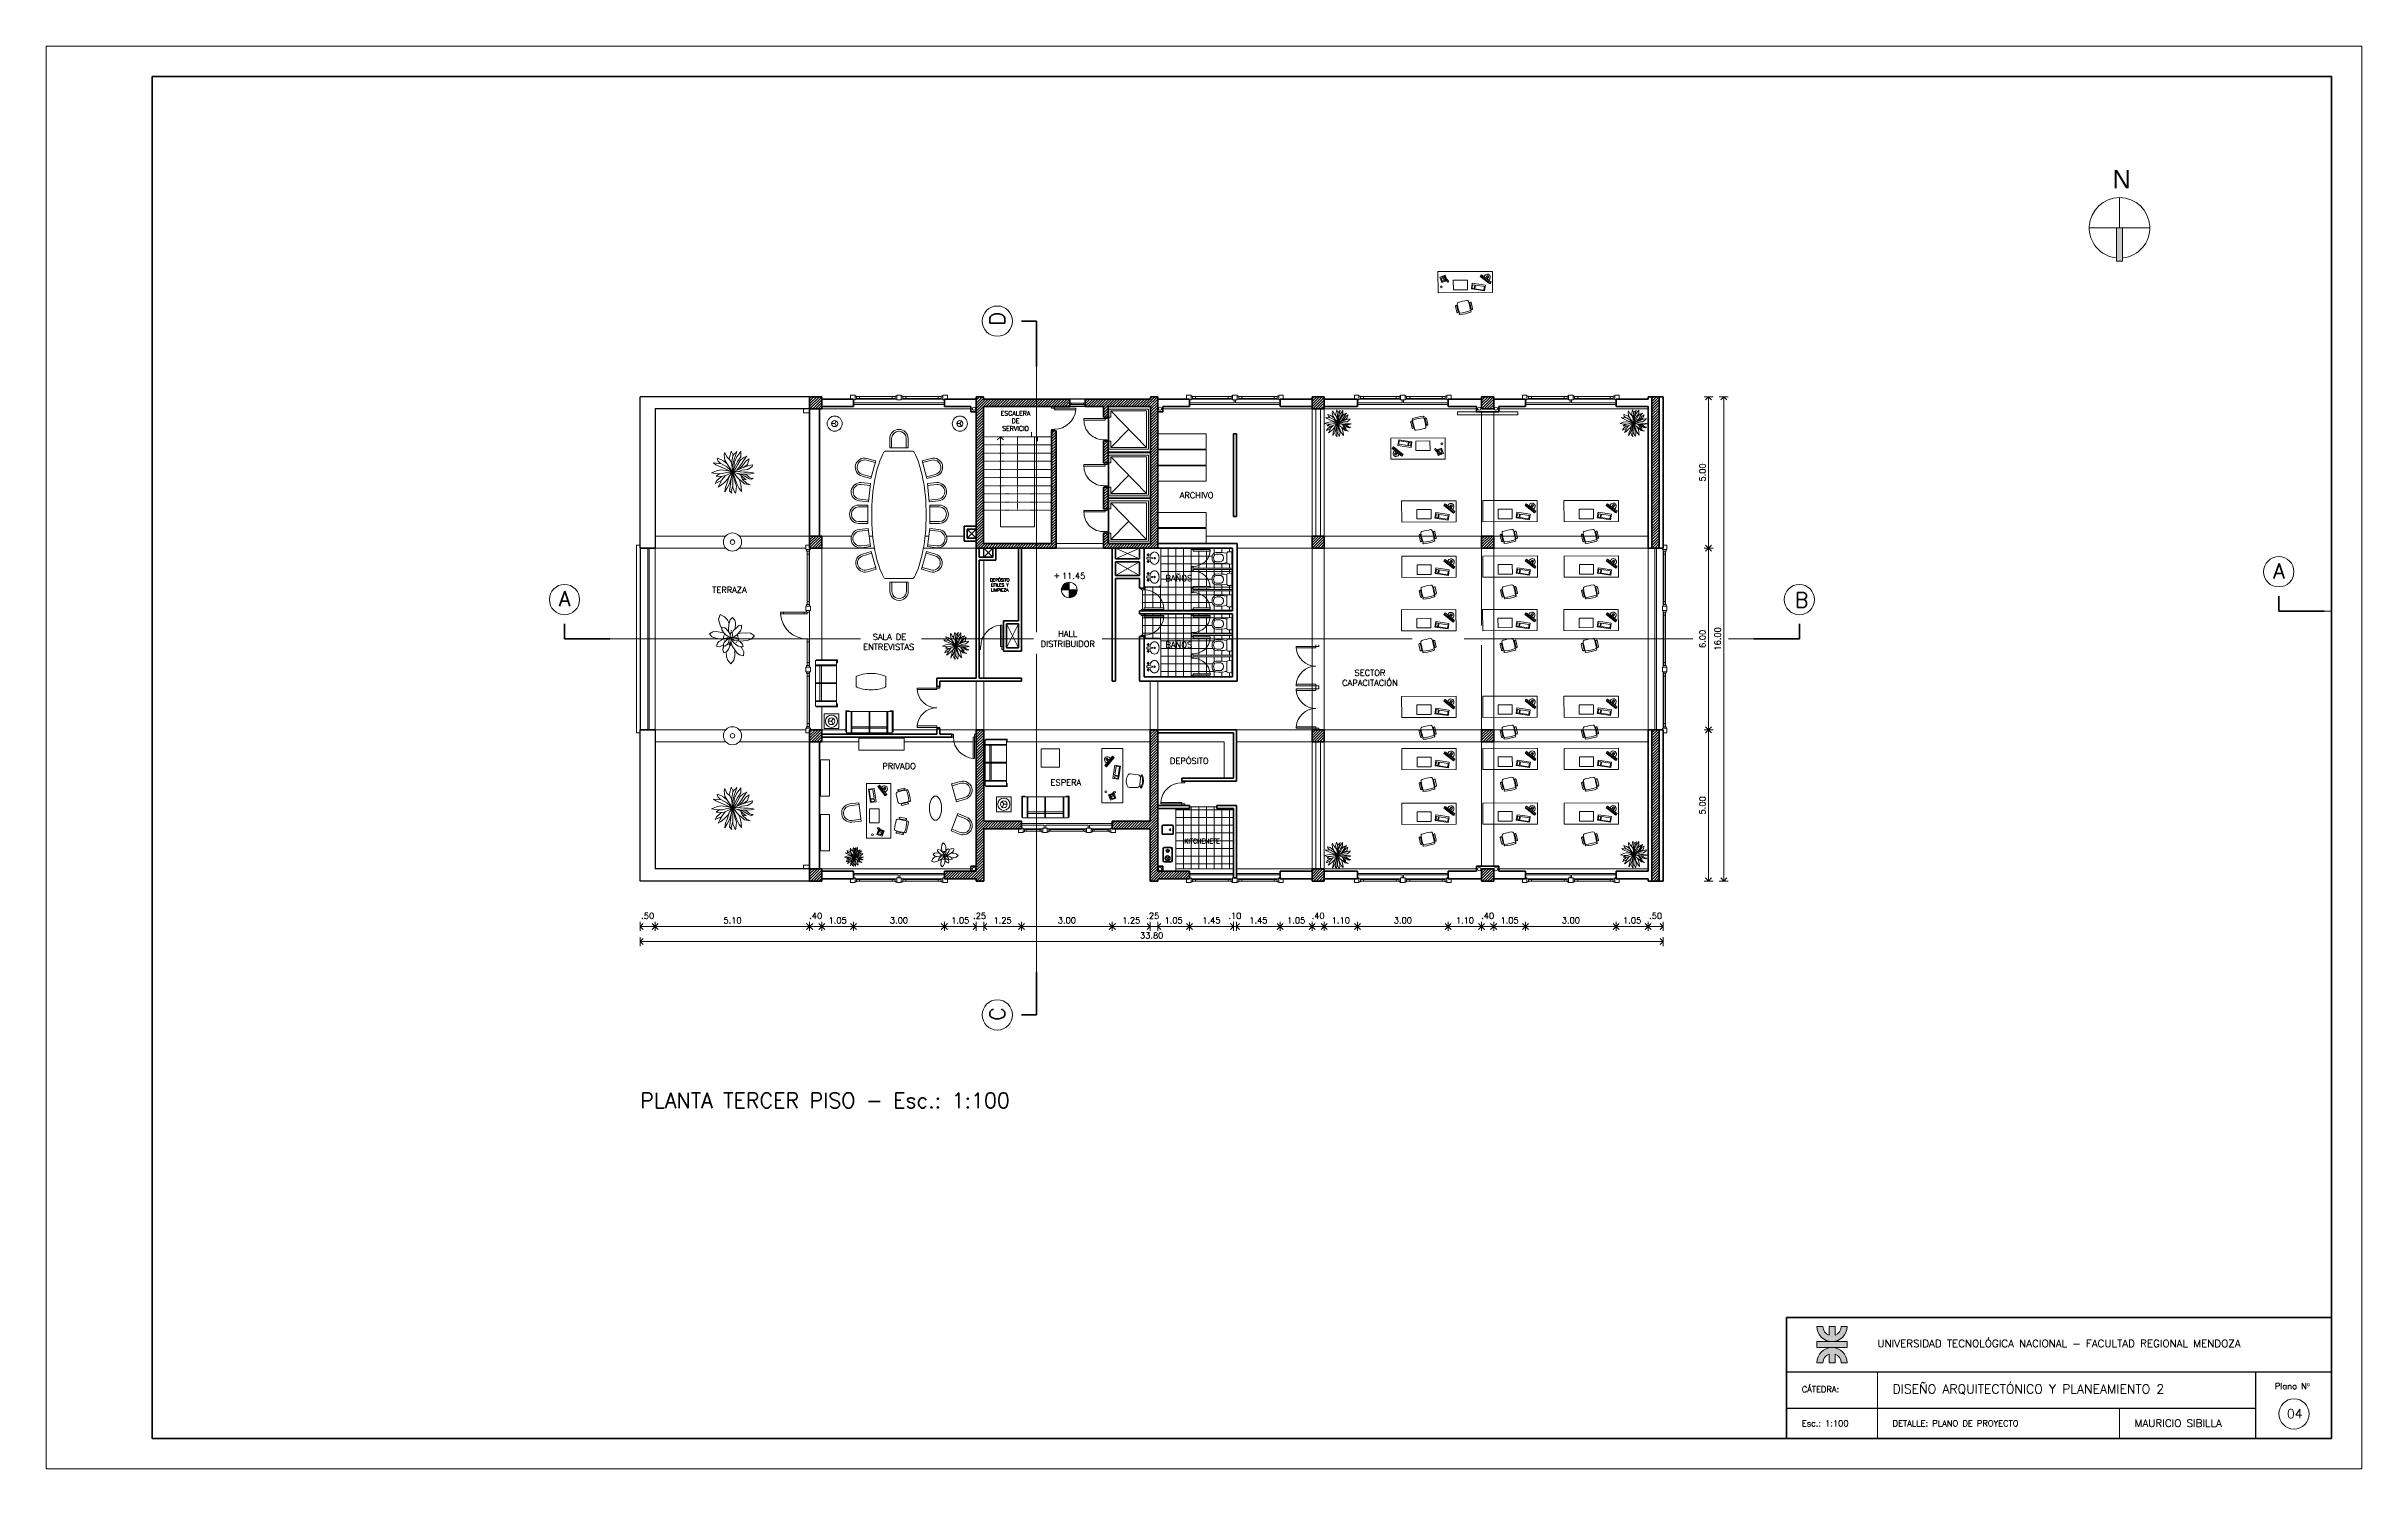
# Paper-space layout '4' of a CAD drawing. Extents: x -450 to 315, y -263 to 207.
# The model-space entities are those that its viewports show. They can reach past a viewport. Long polylines and large blocks are cut down to what shows.
import ezdxf

# ---------------------------------------------------------------- set-up
doc = ezdxf.new("R2010")
doc.units = 0
doc.header["$LTSCALE"] = 0.5
doc.linetypes.add('ACAD_ISO03W100', pattern=[30, 12, -18])
doc.linetypes.add('CENTER', pattern=[50.8, 31.75, -6.35, 6.35, -6.35])
doc.layers.get('0').update_dxf_attribs({"linetype": 'CONTINUOUS'})
doc.layers.get('Defpoints').update_dxf_attribs({"linetype": 'CONTINUOUS'})
for name, color, linetype, lineweight in [('Acotaciones', 9, 'CONTINUOUS', 9), ('Carpintería', 55, 'CONTINUOUS', 20), ('Detalles .05', 243, 'CONTINUOUS', 5), ('Detalles 01', 8, 'CONTINUOUS', 9), ('Equipamiento fijo', 31, 'CONTINUOUS', 13), ('Equipamiento movil', 33, 'CONTINUOUS', 9), ('Muros corte', 7, 'CONTINUOUS', 40), ('Muros vista', 253, 'CONTINUOUS', 25), ('Pisos', 252, 'CONTINUOUS', 18), ('Proyección', 4, 'ACAD_ISO03W100', 18), ('Punta 01', 6, 'CONTINUOUS', 9), ('Punta 015', 64, 'CONTINUOUS', 13), ('Punta 02', 11, 'CONTINUOUS', 20), ('Punta 025', 191, 'CONTINUOUS', 25), ('Punta 03', 171, 'CONTINUOUS', 30), ('Punta 05', 52, 'CONTINUOUS', 50), ('Recuadro', 2, 'CONTINUOUS', 50), ('Tratamiento pisos', 251, 'CONTINUOUS', 9), ('Ventana', 5, 'CONTINUOUS', 9), ('Vidrios', 147, 'CONTINUOUS', 13)]:
    doc.layers.add(name, color=color, linetype=linetype, lineweight=lineweight)
doc.layers.get('Ventana').off()
doc.styles.add('Texto 1 mm', font='simplex.shx', dxfattribs={"height": 0.1})
doc.styles.add('Texto 1.5 mm', font='simplex.shx', dxfattribs={"height": 0.15})
doc.styles.add('Texto 2 mm', font='simplex.shx', dxfattribs={"height": 0.2})
doc.styles.add('Texto 3 mm', font='simplex.shx', dxfattribs={"height": 0.3})
doc.styles.add('Texto 5 mm', font='simplex.shx', dxfattribs={"height": 0.5})
doc.dimstyles.new('Primera línea', dxfattribs={"dimscale": 0, "dimtxt": 0.2, "dimasz": 0.2, "dimexe": 0.15, "dimexo": 0, "dimgap": 0.1, "dimtad": 1, "dimzin": 4, "dimdsep": 46, "dimtxsty": 'Texto 2 mm', "dimblk": 'OPEN90', "dimcen": 2.5, "dimclrd": 256, "dimclre": 256, "dimclrt": 256, "dimadec": 0, "dimazin": 0, "dimtfac": 1, "dimtmove": 2, "dimatfit": 3, "dimldrblk": 'OPEN90', "dimfxl": 1, "dimtolj": 1, "dimtzin": 0, "dimlwd": -1, "dimlwe": -1, "dimarcsym": 0})
doc.dimstyles.new('Segunda línea', dxfattribs={"dimscale": 0, "dimtxt": 0.2, "dimasz": 0.2, "dimexe": 0.15, "dimexo": 0.5, "dimgap": 0.1, "dimtad": 1, "dimzin": 4, "dimdsep": 46, "dimtxsty": 'Texto 2 mm', "dimblk": 'OPEN90', "dimcen": 2.5, "dimclrd": 256, "dimclre": 256, "dimclrt": 256, "dimadec": 0, "dimazin": 0, "dimtfac": 1, "dimtmove": 2, "dimatfit": 3, "dimldrblk": 'OPEN90', "dimfxl": 1, "dimtolj": 1, "dimtzin": 0, "dimlwd": -1, "dimlwe": -1, "dimarcsym": 0})
pattern_1 = [(0, (119.5865, 0.94109), (0, 0.254), []), (90, (119.5865, 0.94109), (-0.254, 2e-17), [])]
pattern_2 = [(45, (58.78651, 0.94109), (-0.0449012806, 0.0449012806), [])]
pattern_3 = [(45, (188.58651, 0.94109), (-0.0449012806, 0.0449012806), [])]

psp = doc.layouts.new('4')

# ---------------------------------------------------------------- texts
at = {"layer": 'Punta 02', "attachment_point": 1, "style": 'Texto 3 mm'}
for s, insert, char_height, width in [('CÁTEDRA:', (130.33, -236.11), 2, 15.2679), ('Plano Nº', (286.62, -235.04), 2, 13.0753), ('Esc.: 1:100', (130.34, -247.37), 2, 17.4469), ('DETALLE: PLANO DE PROYECTO', (160.34, -247.37), 2, 51.9449), ('MAURICIO SIBILLA', (240.32, -247.05), 2.5, 34.5258)]:
    psp.add_mtext(s, dxfattribs=dict(at, insert=insert, char_height=char_height, width=width))
at = {"layer": 'Punta 025', "insert": (155.33, -220.73), "char_height": 2.5, "width": 184.2665, "attachment_point": 1, "style": 'Texto 3 mm'}
psp.add_mtext('UNIVERSIDAD TECNOLÓGICA NACIONAL - FACULTAD REGIONAL MENDOZA', dxfattribs=at)
at = {"layer": 'Punta 03', "char_height": 3, "attachment_point": 1, "style": 'Texto 3 mm'}
for s, insert, width in [('DISEÑO ARQUITECTÓNICO Y PLANEAMIENTO 2', (160.34, -235.5), 173.5997), ('04', (290.63, -243.66), 3.8684)]:
    psp.add_mtext(s, dxfattribs=dict(at, insert=insert, width=width))
at = {"layer": 'Punta 05', "insert": (233, 165.74), "char_height": 6, "width": 13.0753, "attachment_point": 1, "style": 'Texto 3 mm'}
psp.add_mtext('{\\fArial|b0|i0|c0|p34;N}', dxfattribs=at)

msp = doc.modelspace()

# ---------------------------------------------------------------- texts
at = {"layer": 'Acotaciones', "char_height": 0.2, "attachment_point": 5, "style": 'Texto 2 mm'}
for s, insert in [('\\A1;.50', (1212.882, 111.996)), ('\\A1;.40', (1218.432, 111.996)), ('.25', (1223.847, 111.996)), ('.25', (1229.569, 111.996)), ('\\A1;.10', (1232.282, 111.996)), ('\\A1;.40', (1235.032, 111.996)), ('\\A1;.40', (1240.632, 111.996)), ('\\A1;.50', (1246.182, 111.996))]:
    msp.add_mtext(s, dxfattribs=dict(at, insert=insert))
at = {"layer": 'Punta 01', "insert": (1224.512, 123.142), "char_height": 0.1, "width": 0.75841, "attachment_point": 2, "style": 'Texto 1 mm'}
msp.add_mtext('DEPÓSITO ÚTILES Y LIMPIEZA', dxfattribs=at)
at = {"layer": 'Punta 015', "char_height": 0.15, "style": 'Texto 1.5 mm'}
for s, insert, width, attachment_point in [('ESCALERA DE SERVICIO', (1225.033, 128.674), 1.23789, 2), ('KITCHENETE', (1230.61, 114.388), 1.38855, 7)]:
    msp.add_mtext(s, dxfattribs=dict(at, insert=insert, width=width, attachment_point=attachment_point))
at = {"layer": 'Punta 015', "linetype": 'Continuous', "insert": (1226.953, 123.228), "char_height": 0.2, "attachment_point": 5, "style": 'Texto 2 mm'}
msp.add_mtext('11.45', dxfattribs=at)
at = {"layer": 'Punta 02', "char_height": 0.2, "style": 'Texto 2 mm'}
for s, insert, width, attachment_point in [('ARCHIVO', (1230.458, 125.793), 1.29857, 7), ('BAÑOS', (1229.989, 123.251), 1.0557, 1), ('TERRAZA', (1215.013, 122.865), 1.34704, 1), ('\\pi0.37745;SALA DE \\P\\pi0.058399;ENTREVISTAS', (1219.939, 121.314), 2.03108, 1), ('HALL\\PDISTRIBUIDOR', (1226.76, 121.415), 2.1374, 2), ('BAÑOS', (1229.989, 121.053), 1.0557, 1), ('SECTOR CAPACITACIÓN', (1236.744, 120.127), 2.28955, 2), ('DEPÓSITO', (1230.136, 117.017), 1.41809, 7), ('PRIVADO', (1220.633, 117.044), 1.26943, 1), ('ESPERA', (1226.191, 116.503), 1.0557, 1)]:
    msp.add_mtext(s, dxfattribs=dict(at, insert=insert, width=width, attachment_point=attachment_point))
at = {"layer": 'Punta 05', "char_height": 0.5, "width": 0.3999, "attachment_point": 7, "rotation": 90, "style": 'Texto 5 mm'}
for s, insert in [('D', (1224.683, 131.497)), ('C', (1224.683, 108.524))]:
    msp.add_mtext(s, dxfattribs=dict(at, insert=insert))
at = {"layer": 'Punta 05', "char_height": 0.5, "attachment_point": 1, "style": 'Texto 5 mm'}
for s, insert, width in [('A', (1266.587, 123.641), 0.39986), ('A', (1209.947, 122.723), 0.39986), ('B', (1250.785, 122.685), 0.3999), ('PLANTA TERCER PISO - Esc.: 1:100', (1212.634, 106.145), 14.40563)]:
    msp.add_mtext(s, dxfattribs=dict(at, insert=insert, width=width))

# ---------------------------------------------------------------- blocks, each defined once
blk = doc.blocks.new('Silla 2')
for p, q in [((15, 15), (0, 15)), ((0, 15), (0, -15)), ((15, 12), (0, 12)), ((0, -12), (15, -12)), ((0, -15), (15, -15))]:
    blk.add_line(p, q)
for radius in [15, 12]:
    blk.add_arc((15, 0), radius, 270, 90)
blk = doc.blocks.new('Velador planta')
for q in [(-4.3, 2.5), (4.3, 2.5), (0, -5)]:
    blk.add_line((0, 0), q)
for radius in [9, 5]:
    blk.add_circle((0, 0), radius)
blk = doc.blocks.new('Plant1')
for p, q in [((-15.4, 2.3), (-18.1, 0)), ((-12.6, 3.2), (-15.4, 2.3)), ((-10.2, 7.8), (-12.6, 7.2)), ((-12.6, 7.2), (-11.8, 4.9)), ((-9.7, 3.1), (-12.6, 3.2)), ((-11.8, 4.9), (-9.4, 2.9)), ((-8, 7.4), (-10.2, 7.8)), ((-9.4, 2.9), (-5.9, 0.9)), ((-4.4, 5.4), (-8, 7.4)), ((-3.9, 0.6), (-7.1, -0.2)), ((-5.9, 0.9), (-4.3, 0.5)), ((-4.9, 10.5), (-5.5, 8.7)), ((-5.5, 8.7), (-5.1, 7.2)), ((-5.1, 7.2), (-3.7, 3.6)), ((-3.1, 9.8), (-4.9, 10.5)), ((-2.1, 0.5), (-3.9, 0.6)), ((-2.5, 2.2), (-3.8, 2.1)), ((-3.8, 2.1), (-2.9, 1.2)), ((-3.7, 3.6), (-2.6, 2.2)), ((-1.6, 8.3), (-3.1, 9.8)), ((-2.9, 1.2), (-1.3, 0)), ((-1.3, 2), (-2.5, 2.2)), ((-1.9, 0.5), (-2.1, 0.5)), ((-0.2, 4.9), (-1.6, 8.3)), ((-0.4, 1.3), (-1.3, 2)), ((-0.6, -0.1), (-0.2, 0)), ((-0.2, 7.3), (-0.4, 5.4)), ((-0.1, 0.8), (-0.4, 1.3)), ((1.2, 11), (-0.2, 7.3)), ((0.2, 2.7), (-0.2, 4.9)), ((-0.2, 0), (-0.1, 0.1)), ((-0.1, 0.7), (0.1, 0.8)), ((-0.1, 0.2), (-0.1, 0.8)), ((-0.1, 0.1), (-0.1, 0.2)), ((0.1, 0.8), (0.2, 2.7)), ((0.3, 1.3), (0.1, 0.4)), ((0.1, 0.4), (0.2, 0.2)), ((0.2, 0.2), (0.4, 0.2)), ((0.7, 2.3), (0.3, 1.3)), ((0.4, 0.2), (1.2, 0.4)), ((0.5, 0.2), (0.7, 0)), ((1.6, 3.3), (0.7, 2.3)), ((0.7, 0), (2.4, 0)), ((2.9, 14), (1.2, 11)), ((1.2, 0.4), (2.2, 1.1)), ((2.7, 4.3), (1.6, 3.3)), ((2.2, 1.1), (3.4, 2.6)), ((2.4, 0), (4.4, 0.5)), ((3.8, 4.5), (2.7, 4.3)), ((5.8, 15.7), (2.9, 14)), ((3.4, 2.6), (3.8, 3.4)), ((3.8, 3.4), (4.8, 4.9)), ((3.8, 3.4), (3.8, 4.5)), ((4.4, 0.5), (7.5, 2.2)), ((7.5, 5.7), (4.6, 4.6)), ((4.8, 4.9), (6.7, 9.7)), ((6.8, 12.6), (5.8, 15.7)), ((6.7, 9.7), (6.8, 12.6)), ((9.2, 5.3), (7.5, 5.7)), ((7.5, 2.2), (8.7, 3.6)), ((8.7, 3.6), (9.2, 5.3)), ((8.8, 3.9), (9.8, 4.1)), ((9.8, 4.1), (12.9, 4.1)), ((13.5, 0.5), (11.7, -0.5)), ((12.9, 4.1), (15.2, 2.7)), ((15.2, 2.7), (13.5, 0.5)), ((-18.1, 0), (-15.4, -2.3)), ((-15.4, -2.3), (-11.2, -3)), ((-11.2, -3), (-8.4, -3)), ((-8.2, -0.9), (-9.4, -2.5)), ((-9.4, -2.5), (-7.9, -3.3)), ((-8.4, -7.5), (-9.2, -9.7)), ((-9.2, -9.7), (-8.9, -12.4)), ((-8.9, -12.4), (-6.3, -11.8)), ((-5.2, -3), (-8.4, -7.5)), ((-7.1, -0.2), (-8.2, -0.9)), ((-7.9, -3.3), (-5.4, -3)), ((-6.3, -11.8), (-4.2, -9.8)), ((-5.4, -3), (-3.4, -2.4)), ((-4.2, -9.8), (-1.4, -5.8)), ((-3.4, -2.4), (-1.6, -1.4)), ((-1.6, -1.4), (-0.5, -0.4)), ((-1.1, -2.4), (-1.5, -4.4)), ((-1.5, -4.4), (-1.1, -8.7)), ((-1.3, 0), (-0.6, -0.1)), ((-0.4, -0.8), (-1.1, -2.4)), ((-1.1, -8.7), (-0.6, -10.1)), ((-0.3, -0.5), (-0.6, -0.5)), ((-0.6, -10.1), (1, -11.6)), ((-0.5, -0.4), (-0.5, -0.1)), ((0.1, -0.6), (-0.4, -0.8)), ((-0.3, -0.8), (-0.3, -0.5)), ((-0.2, -1.8), (-0.1, -0.7)), ((0, -3.2), (-0.2, -1.8)), ((0.1, -0.1), (0, -0.4)), ((0, -0.4), (0.1, -1)), ((1, -5.7), (0, -3.2)), ((0.6, -0.1), (0.1, -0.1)), ((0.1, -1), (0.5, -1.6)), ((0.5, -1.6), (1.4, -2.3)), ((1.5, -0.4), (0.6, -0.1)), ((1.7, -6.5), (1, -5.7)), ((1, -11.6), (2.3, -9.9)), ((1.4, -2.3), (2.6, -2.6)), ((3.1, -1.6), (1.5, -0.4)), ((3.1, -7.1), (1.7, -6.5)), ((3.2, -1.2), (2, -0.8)), ((2.4, -1), (2.2, -0.9)), ((2.3, -2.5), (3, -4)), ((2.4, -7.9), (2.3, -6.8)), ((2.3, -9.9), (2.4, -7.9)), ((4.2, -2.3), (2.4, -1)), ((2.6, -2.6), (3.9, -2.6)), ((3, -4), (3.4, -5.8)), ((3.9, -2.6), (3.1, -1.6)), ((3.4, -5.8), (3.1, -7.1)), ((6, -1.5), (3.2, -1.2)), ((3.2, -6.7), (4, -7.7)), ((4, -7.7), (5.4, -8.6)), ((6.4, -4.9), (4.2, -2.3)), ((5.4, -8.6), (7.5, -8.9)), ((11.7, -0.5), (6, -1.5)), ((7.5, -6.7), (6.4, -4.9)), ((7.5, -8.9), (7.5, -6.7)), ((7.5, -7), (10.7, -8.4)), ((9, -1), (12.6, -2.8)), ((10.7, -8.4), (13.1, -8.8)), ((12.6, -2.8), (15.2, -4.6)), ((13.1, -8.8), (16.6, -7.8)), ((15.2, -4.6), (16.6, -7.8))]:
    blk.add_line(p, q)
for start, end in [(172.4345, 176.9296), (149.2581, 153.7532), (57.1582, 93.2041), (21.2653, 25.7604), (212.1423, 223.5771), (229.8179, 257.6637), (265.2848, 278.7499), (306.6551, 316.418), (323.0282, 344.4965)]:
    blk.add_arc((0, 0), 5.12, start, end)
blk = doc.blocks.new('Treei')
for p, q in [((-4.76, 0.09), (-5.92, -0.48)), ((-5.51, 0.92), (-5.8, 1.09)), ((-5.8, 1.09), (-4.68, 0.77)), ((-5.76, 2.23), (-4.31, 2.25)), ((-4.26, 1.14), (-5.76, 2.23)), ((-5.12, 0.4), (-5.51, 0.92)), ((-4.61, -0.04), (-5.12, 0.4)), ((-4.68, 0.77), (-3.34, 0.26)), ((-3.94, 3.46), (-4.45, 3.93)), ((-4.45, 3.93), (-4.03, 2.89)), ((-4.31, 2.25), (-2.93, 1.32)), ((-2.77, 0.45), (-4.26, 1.14)), ((-4.03, 2.89), (-3.28, 2.03)), ((-3.05, 2.89), (-3.94, 3.46)), ((-2.15, 4.1), (-3.71, 4.62)), ((-3.71, 4.62), (-3.16, 3.73)), ((-3.34, 0.26), (-1.78, -0.09)), ((-3.28, 2.03), (-2.08, 1.39)), ((-3.16, 3.73), (-1.67, 2.62)), ((-1.83, 2.15), (-3.05, 2.89)), ((-2.93, 1.32), (-0.51, 0.11)), ((-0.77, 0.18), (-2.77, 0.45)), ((-1.21, 2.79), (-2.15, 4.1)), ((-2.08, 1.39), (-1.04, 0.82)), ((-1.6, 5.41), (-2.01, 5.58)), ((-2.01, 5.58), (-1.8, 4.47)), ((-0.51, 1.14), (-1.83, 2.15)), ((-1.8, 4.47), (-1.02, 2.25)), ((-1.67, 2.62), (-0.88, 1.91)), ((-0.75, 4.27), (-1.6, 5.41)), ((-1.04, 0.82), (0.03, -0.03)), ((-1.02, 2.25), (0.03, -0.03)), ((0.03, -0.03), (-0.77, 0.18)), ((-0.56, 2.57), (-0.75, 4.27)), ((-0.11, 1.56), (-0.56, 2.57)), ((-0.17, 1), (0.06, 3.09)), ((0.03, -0.03), (-0.17, 1)), ((0.01, 4.32), (0.22, 5.68)), ((0.06, 3.09), (0.01, 4.32)), ((0.03, -0.03), (0.2, 0.77)), ((2.04, 0.65), (0.03, -0.03)), ((0.7, 0.63), (0.03, -0.03)), ((0.03, -0.03), (2.96, 0.63)), ((1.85, 0.03), (0.03, -0.03)), ((0.2, 0.77), (0.8, 2.18)), ((0.22, 5.68), (0.34, 5.97)), ((0.57, 2.38), (0.31, 1.05)), ((0.34, 5.97), (0.52, 5.11)), ((1.05, 3.19), (0.44, 1.74)), ((0.52, 5.11), (0.61, 3.71)), ((0.61, 3.71), (0.57, 2.38)), ((0.61, 3.58), (1.42, 4.57)), ((1.28, 1.02), (0.7, 0.63)), ((0.8, 2.18), (2.11, 2.72)), ((0.96, 2.25), (2.2, 3.73)), ((1.92, 4.62), (1.05, 3.19)), ((1.99, 1.81), (1.28, 1.02)), ((1.42, 4.57), (1.81, 5.28)), ((1.69, 1.48), (2.82, 2.08)), ((1.81, 5.28), (1.78, 5.7)), ((1.78, 5.7), (2.06, 5.28)), ((3.28, 0.01), (1.85, 0.03)), ((2.06, 5.28), (1.92, 4.62)), ((2.2, 3.73), (1.92, 2.62)), ((2.36, 2.28), (1.99, 1.81)), ((2.73, 0.9), (2.04, 0.65)), ((2.11, 2.72), (3.12, 3.85)), ((3.3, 3.31), (2.36, 2.28)), ((3.51, 1.17), (2.73, 0.9)), ((2.82, 2.08), (4.22, 2.33)), ((2.96, 0.63), (3.97, 1)), ((3.12, 3.85), (3.58, 4.84)), ((4.41, -0.01), (3.28, 0.01)), ((3.58, 4.84), (3.3, 3.31)), ((4.64, 1.81), (3.51, 1.17)), ((3.97, 1), (4.77, 0.95)), ((4.22, 2.33), (5.46, 2.47)), ((5.39, 0.4), (4.41, -0.01)), ((5.46, 2.47), (4.64, 1.81)), ((4.77, 0.95), (5.72, 0.8)), ((6.02, 0.65), (5.39, 0.4)), ((5.72, 0.8), (6.02, 0.65)), ((-5.92, -0.48), (-3.64, -1.03)), ((-4.26, -1.67), (-5.51, -2.28)), ((-5.51, -2.28), (-4.86, -2.48)), ((-4.86, -2.48), (-3.37, -2.31)), ((-2.36, -0.36), (-4.61, -0.04)), ((-3.44, -0.9), (-4.26, -1.67)), ((-3.55, -3.37), (-3.92, -4.48)), ((-3.92, -4.48), (-3.16, -4.25)), ((-3.05, -2.53), (-3.55, -3.37)), ((-2.65, -0.43), (-3.44, -0.9)), ((-3.37, -2.31), (-1.83, -1.37)), ((-3.16, -4.25), (-2.38, -3.46)), ((-2.28, -1.64), (-3.05, -2.53)), ((-1.34, -0.24), (-2.65, -0.43)), ((-2.33, -3.24), (-2.56, -5.44)), ((-2.56, -5.44), (-2.06, -4.77)), ((-1.46, -1.72), (-2.33, -3.24)), ((-2.06, -4.77), (-1.39, -3.32)), ((-1.83, -1.37), (0.03, -0.03)), ((-1.78, -0.09), (-0.95, -0.18)), ((0.03, -0.03), (-1.46, -1.72)), ((-1.39, -3.32), (0.03, -0.03)), ((0.03, -0.03), (-1.34, -0.24)), ((-0.47, -1.76), (-0.63, -3.46)), ((-0.63, -3.46), (-0.35, -4.6)), ((0.03, -0.03), (-0.47, -1.76)), ((-0.35, -4.6), (0.2, -6.03)), ((0.11, -1.72), (0.03, -0.03)), ((0.03, -0.03), (1.07, -2.16)), ((1, -0.83), (0.03, -0.03)), ((3.21, -0.98), (0.03, -0.03)), ((0.45, -2.92), (0.11, -1.72)), ((0.2, -6.03), (0.5, -4.43)), ((0.5, -4.43), (0.45, -2.92)), ((0.5, -3.74), (1.19, -4.72)), ((1.97, -1.44), (1, -0.83)), ((1.3, -3.19), (1.03, -2.11)), ((1.07, -2.16), (2.15, -3.07)), ((1.19, -4.72), (1.28, -3.19)), ((4.06, -0.75), (1.24, -0.39)), ((1.28, -3.19), (2.47, -4.62)), ((1.31, -1.02), (3.1, -1.64)), ((2.93, -2.41), (1.97, -1.44)), ((2.15, -3.07), (3.12, -3.59)), ((2.93, -4.4), (2.43, -3.22)), ((2.47, -4.62), (3.23, -5.02)), ((3.85, -3.54), (2.93, -2.41)), ((3.23, -5.02), (2.93, -4.4)), ((3.1, -1.64), (4.24, -2.04)), ((3.12, -3.59), (4.27, -4.18)), ((4.47, -1.62), (3.21, -0.98)), ((4.27, -4.18), (3.85, -3.54)), ((3.92, 0), (5.37, -0.51)), ((5.3, -0.93), (4.06, -0.75)), ((4.24, -2.04), (5.56, -2.28)), ((5.56, -2.28), (4.47, -1.62)), ((6.02, -0.34), (5.3, -0.93)), ((5.37, -0.51), (6.02, -0.34))]:
    blk.add_line(p, q)
blk = doc.blocks.new('TELEFONO')
at = {"layer": 'Detalles .05'}
for p, q in [((0.139, 0.134), (-0.098, 0.134)), ((-0.098, 0.134), (-0.098, -0.099)), ((-0.071, 0.089), (-0.071, -0.055)), ((-0.043, 0.089), (-0.043, -0.055)), ((0.108, 0.063), (0, 0.063)), ((0, 0.063), (0, -0.063)), ((0.081, 0.108), (0.023, 0.108)), ((0.023, 0.108), (0.023, 0.094)), ((0.023, 0.094), (0.081, 0.094)), ((0.027, 0.041), (0.027, 0.041)), ((0.027, 0.014), (0.027, 0.014)), ((0.054, 0.041), (0.054, 0.041)), ((0.054, 0.014), (0.054, 0.014)), ((0.081, 0.094), (0.081, 0.108)), ((0.081, 0.041), (0.081, 0.041)), ((0.081, 0.014), (0.081, 0.014)), ((0.108, -0.063), (0.108, 0.063)), ((0.139, -0.099), (0.139, 0.134)), ((-0.129, -0.104), (-0.147, -0.11)), ((-0.129, -0.116), (-0.147, -0.121)), ((-0.129, -0.127), (-0.147, -0.133)), ((-0.129, -0.139), (-0.147, -0.145)), ((-0.124, -0.093), (-0.141, -0.098)), ((-0.124, -0.15), (-0.141, -0.156)), ((-0.118, -0.081), (-0.135, -0.087)), ((-0.118, -0.162), (-0.135, -0.168)), ((-0.112, -0.07), (-0.129, -0.075)), ((-0.106, -0.058), (-0.124, -0.064)), ((-0.104, -0.17), (-0.122, -0.176)), ((-0.101, -0.047), (-0.118, -0.052)), ((-0.089, -0.156), (-0.106, -0.162)), ((-0.083, -0.145), (-0.101, -0.15)), ((-0.098, -0.099), (0.139, -0.099)), ((-0.078, -0.133), (-0.095, -0.139)), ((-0.072, -0.121), (-0.089, -0.127)), ((-0.067, -0.083), (-0.078, -0.116)), ((0, -0.063), (0.108, -0.063)), ((0.027, -0.013), (0.027, -0.013)), ((0.027, -0.04), (0.027, -0.04)), ((0.054, -0.013), (0.054, -0.013)), ((0.054, -0.04), (0.054, -0.04)), ((0.081, -0.013), (0.081, -0.013)), ((0.081, -0.04), (0.081, -0.04))]:
    blk.add_line(p, q, dxfattribs=at)
for centre, start, end in [((-0.057, 0.089), 298.49146, 241.50854), ((-0.057, -0.055), 118.49146, 61.50854)]:
    blk.add_arc(centre, 0.0302, start, end, dxfattribs=at)
blk = doc.blocks.new('RECTANG')
for p, q in [((1, 1), (0, 1)), ((0, 1), (0, 0)), ((0, 0), (1, 0)), ((1, 0), (1, 1))]:
    blk.add_line(p, q)
blk = doc.blocks.new('KEYBOARD', base_point=(60, 294))
for p, xscale, yscale, zscale in [((60, 294), 19, 8, 19), ((61, 295), 13, 5, 13), ((75, 295), 3, 5, 3)]:
    blk.add_blockref('RECTANG', p, dxfattribs=dict(xscale=xscale, yscale=yscale, zscale=zscale))
blk = doc.blocks.new('silla compu')
for p, q in [((-0.198, 0.131), (-0.215, -0.107)), ((0.255, 0.058), (0.197, -0.173)), ((-0.225, -0.207), (-0.247, -0.23)), ((0.092, -0.242), (-0.137, -0.206)), ((0.175, -0.271), (0.188, -0.3))]:
    blk.add_line(p, q)
for centre, radius, start, end in [((-0.105, 0.124), 0.0936, 112.49672, 175.87343), ((-0.005, -0.116), 0.354, 49.31066, 112.49672), ((0.175, 0.085), 0.0838, 341.69279, 53.55182), ((0.022, 0.055), 0.392, 226.64553, 295.16185), ((0.022, 0.055), 0.361, 226.69723, 295.11015), ((-0.122, -0.113), 0.0936, 175.87343, 260.90369), ((0.098, -0.138), 0.105, 266.18787, 340.64976)]:
    blk.add_arc(centre, radius, start, end)
blk = doc.blocks.new('inodoro')
at = {"layer": 'Equipamiento fijo'}
for p, q in [((-0.197, 0.127), (-0.202, 0.008)), ((0.194, 0), (-0.194, 0)), ((-0.157, 0.165), (0.157, 0.165)), ((0.197, 0.127), (0.202, 0.008))]:
    blk.add_line(p, q, dxfattribs=at)
for centre, radius, start, end in [((-0.194, 0.008), 0.00803, 177.65778, 269.73966), ((-0.157, 0.125), 0.04, 90, 177.39744), ((1.09, 0.422), 1.27, 175.47771, 191.68579), ((-0.051, 0.512), 0.125, 117.58575, 175.50719), ((1.095, 0.422), 1.224, 175.50719, 182.14249), ((-0.028, 0.381), 0.101, 182.70725, 247.23206), ((-0.051, 0.512), 0.075, 117.58575, 175.50719), ((0, 0.415), 0.235, 90, 117.58575), ((0, 0.415), 0.185, 90, 117.58575), ((-0.014, 0.396), 0.12, 243.79777, 262.03889), ((0, 0.483), 0.208, 261.59395, 278.40605), ((0, 0.415), 0.235, 62.41425, 90), ((0, 0.415), 0.185, 62.41425, 90), ((0.014, 0.396), 0.12, 277.96111, 296.20223), ((0.028, 0.381), 0.101, 292.76794, 357.29275), ((0.051, 0.512), 0.075, 4.49281, 62.41425), ((0.051, 0.512), 0.125, 4.49281, 62.41425), ((-1.095, 0.422), 1.224, 357.85751, 4.49281), ((-1.024, 0.418), 1.205, 347.8749, 4.9616), ((0.157, 0.125), 0.04, 2.60256, 90), ((0.195, 0.007), 0.00742, 265.6488, 0.24021), ((0.194, 0.008), 0.008, 355.88901, 2.60256)]:
    blk.add_arc(centre, radius, start, end, dxfattribs=at)
blk = doc.blocks.new('Lavamanos')
at = {"layer": 'Equipamiento movil'}
for p, q in [((-0.118, -0.158), (-0.138, -0.154)), ((-0.118, -0.167), (-0.138, -0.171)), ((-0.114, -0.154), (-0.118, -0.133)), ((-0.114, -0.171), (-0.118, -0.192)), ((-0.105, -0.154), (-0.101, -0.133)), ((-0.105, -0.171), (-0.101, -0.192)), ((-0.101, -0.158), (-0.08, -0.154)), ((-0.101, -0.167), (-0.08, -0.171)), ((-0.015, -0.037), (-0.038, -0.156)), ((0.013, -0.037), (0.036, -0.156)), ((0.102, -0.158), (0.081, -0.154)), ((0.102, -0.167), (0.081, -0.171)), ((0.106, -0.154), (0.102, -0.133)), ((0.106, -0.171), (0.102, -0.192)), ((0.115, -0.154), (0.119, -0.133)), ((0.115, -0.171), (0.119, -0.192)), ((0.119, -0.158), (0.14, -0.154)), ((0.119, -0.167), (0.14, -0.171))]:
    blk.add_line(p, q, dxfattribs=at)
for centre, radius in [((-0.001, 0.048), 0.0249), ((-0.001, 0.048), 0.014), ((-0.109, -0.162), 0.00541), ((0.11, -0.162), 0.00541)]:
    blk.add_circle(centre, radius, dxfattribs=at)
for centre, radius, start, end in [((-0.09, 0.045), 0.115, 150.96389, 180), ((-0.09, 0.045), 0.115, 180, 209.03611), ((-0.047, 0.021), 0.164, 126.72852, 150.96389), ((-0.019, -0.016), 0.211, 107.17461, 126.72852), ((-0.001, -0.075), 0.272, 90, 107.17461), ((-0.001, -0.075), 0.272, 72.82539, 90), ((0.017, -0.016), 0.211, 53.27148, 72.82539), ((0.045, 0.021), 0.164, 29.03611, 53.27148), ((0.088, 0.045), 0.115, 0, 29.03611), ((0.088, 0.045), 0.115, 330.96389, 360), ((-0.047, 0.069), 0.164, 209.03611, 233.27148), ((-0.019, 0.106), 0.211, 233.27148, 252.82539), ((-0.136, -0.163), 0.00882, 105.27808, 254.72192), ((-0.109, -0.162), 0.0226, 108.61222, 162.26496), ((-0.109, -0.162), 0.0226, 198.61222, 252.26496), ((-0.109, -0.136), 0.00882, 15.27808, 164.72192), ((-0.109, -0.162), 0.00976, 119.00544, 153.10409), ((-0.109, -0.162), 0.00976, 209.00544, 243.10409), ((-0.109, -0.189), 0.00882, 195.27808, 344.72192), ((-0.117, -0.163), 0.00254, 349.64927, 12.85929), ((-0.109, -0.155), 0.00254, 259.64927, 282.85929), ((-0.109, -0.17), 0.00254, 79.64927, 102.85929), ((-0.109, -0.162), 0.00976, 29.00544, 63.10409), ((-0.109, -0.162), 0.00976, 299.00544, 333.10409), ((-0.101, -0.162), 0.00254, 169.64927, 192.85929), ((-0.109, -0.162), 0.0226, 18.61222, 72.26496), ((-0.109, -0.162), 0.0226, 288.61222, 342.26496), ((-0.001, 0.165), 0.272, 252.82539, 264.28293), ((-0.083, -0.162), 0.00882, 285.27808, 74.72192), ((-0.001, -0.171), 0.0398, 158.17607, 21.82393), ((-0.001, -0.035), 0.014, 352.3829, 187.24417), ((-0.001, 0.165), 0.272, 275.71707, 287.17461), ((0.084, -0.162), 0.00882, 105.27808, 254.72192), ((0.017, 0.106), 0.211, 287.17461, 306.72852), ((0.11, -0.162), 0.0226, 107.73504, 161.38778), ((0.11, -0.162), 0.0226, 197.73504, 251.38778), ((0.111, -0.136), 0.00882, 15.27808, 164.72192), ((0.11, -0.162), 0.00976, 116.89591, 150.99456), ((0.11, -0.162), 0.00976, 206.89591, 240.99456), ((0.11, -0.189), 0.00882, 195.27808, 344.72192), ((0.103, -0.162), 0.00254, 347.14071, 10.35073), ((0.111, -0.155), 0.00254, 257.14071, 280.35073), ((0.11, -0.17), 0.00254, 77.14071, 100.35073), ((0.11, -0.162), 0.00976, 26.89591, 60.99456), ((0.11, -0.162), 0.00976, 296.89591, 330.99456), ((0.118, -0.163), 0.00254, 167.14071, 190.35073), ((0.11, -0.162), 0.0226, 287.73504, 341.38778), ((0.11, -0.162), 0.0226, 17.73504, 71.38778), ((0.137, -0.163), 0.00882, 285.27808, 74.72192), ((0.045, 0.069), 0.164, 306.72852, 330.96389)]:
    blk.add_arc(centre, radius, start, end, dxfattribs=at)
blk = doc.blocks.new('_Open90')
at = {"color": 0, "linetype": 'ByBlock', "lineweight": -2}
for p, q in [((0, 0), (-1, 0)), ((-0.5, 0.5), (0, 0)), ((0, 0), (-0.5, -0.5))]:
    blk.add_line(p, q, dxfattribs=at)
blk = doc.blocks.new('*D290')
at = {"layer": 'Acotaciones', "transparency": 16777216}
for p, q in [((1247.782, 118.146), (1248.082, 118.146)), ((1247.932, 113.346), (1247.932, 117.946)), ((1247.782, 113.146), (1248.082, 113.146))]:
    blk.add_line(p, q, dxfattribs=at)
at = {"layer": 'Defpoints', "color": 0, "transparency": 16777216}
for p in [(1247.782, 118.146), (1247.932, 118.146), (1247.782, 113.146)]:
    blk.add_point(p, dxfattribs=at)
at = {"layer": 'Acotaciones', "transparency": 16777216, "xscale": 0.2, "yscale": 0.2, "zscale": 0.2}
for p, rotation in [((1247.932, 118.146), 90), ((1247.932, 113.146), 270)]:
    blk.add_blockref('_Open90', p, dxfattribs=dict(at, rotation=rotation))
at = {"layer": 'Acotaciones', "transparency": 16777216, "insert": (1247.732, 115.646), "char_height": 0.2, "attachment_point": 5, "rotation": 90, "style": 'Texto 2 mm'}
blk.add_mtext('\\A1;5.00', dxfattribs=at)
blk = doc.blocks.new('*D291')
at = {"layer": 'Acotaciones', "transparency": 16777216}
for p, q in [((1247.782, 124.146), (1248.082, 124.146)), ((1247.932, 118.346), (1247.932, 123.946)), ((1247.782, 118.146), (1248.082, 118.146))]:
    blk.add_line(p, q, dxfattribs=at)
at = {"layer": 'Defpoints', "color": 0, "transparency": 16777216}
for p in [(1247.782, 124.146), (1247.932, 124.146), (1247.782, 118.146)]:
    blk.add_point(p, dxfattribs=at)
at = {"layer": 'Acotaciones', "transparency": 16777216, "xscale": 0.2, "yscale": 0.2, "zscale": 0.2}
for p, rotation in [((1247.932, 124.146), 90), ((1247.932, 118.146), 270)]:
    blk.add_blockref('_Open90', p, dxfattribs=dict(at, rotation=rotation))
at = {"layer": 'Acotaciones', "transparency": 16777216, "insert": (1247.732, 121.146), "char_height": 0.2, "attachment_point": 5, "rotation": 90, "style": 'Texto 2 mm'}
blk.add_mtext('\\A1;6.00', dxfattribs=at)
blk = doc.blocks.new('*D292')
at = {"layer": 'Acotaciones', "transparency": 16777216}
for p, q in [((1247.782, 129.146), (1248.082, 129.146)), ((1247.932, 124.346), (1247.932, 128.946)), ((1247.782, 124.146), (1248.082, 124.146))]:
    blk.add_line(p, q, dxfattribs=at)
at = {"layer": 'Defpoints', "color": 0, "transparency": 16777216}
for p in [(1247.782, 129.146), (1247.932, 129.146), (1247.782, 124.146)]:
    blk.add_point(p, dxfattribs=at)
at = {"layer": 'Acotaciones', "transparency": 16777216, "xscale": 0.2, "yscale": 0.2, "zscale": 0.2}
for p, rotation in [((1247.932, 129.146), 90), ((1247.932, 124.146), 270)]:
    blk.add_blockref('_Open90', p, dxfattribs=dict(at, rotation=rotation))
at = {"layer": 'Acotaciones', "transparency": 16777216, "insert": (1247.732, 126.646), "char_height": 0.2, "attachment_point": 5, "rotation": 90, "style": 'Texto 2 mm'}
blk.add_mtext('\\A1;5.00', dxfattribs=at)
blk = doc.blocks.new('*D293')
at = {"layer": 'Acotaciones', "transparency": 16777216}
for p, q in [((1248.282, 129.146), (1248.582, 129.146)), ((1248.432, 113.346), (1248.432, 128.946)), ((1248.282, 113.146), (1248.582, 113.146))]:
    blk.add_line(p, q, dxfattribs=at)
at = {"layer": 'Defpoints', "color": 0, "transparency": 16777216}
for p in [(1247.782, 129.146), (1248.432, 129.146), (1247.782, 113.146)]:
    blk.add_point(p, dxfattribs=at)
at = {"layer": 'Acotaciones', "transparency": 16777216, "xscale": 0.2, "yscale": 0.2, "zscale": 0.2}
for p, rotation in [((1248.432, 129.146), 90), ((1248.432, 113.146), 270)]:
    blk.add_blockref('_Open90', p, dxfattribs=dict(at, rotation=rotation))
at = {"layer": 'Acotaciones', "transparency": 16777216, "insert": (1248.232, 121.146), "char_height": 0.2, "attachment_point": 5, "rotation": 90, "style": 'Texto 2 mm'}
blk.add_mtext('\\A1;16.00', dxfattribs=at)
blk = doc.blocks.new('*D298')
at = {"layer": 'Acotaciones', "transparency": 16777216}
for p, q in [((1213.132, 111.796), (1213.132, 111.496)), ((1218.232, 111.796), (1218.232, 111.496)), ((1213.332, 111.646), (1218.032, 111.646))]:
    blk.add_line(p, q, dxfattribs=at)
at = {"layer": 'Defpoints', "color": 0, "transparency": 16777216}
for p in [(1213.132, 111.796), (1218.232, 111.796), (1218.232, 111.646)]:
    blk.add_point(p, dxfattribs=at)
at = {"layer": 'Acotaciones', "transparency": 16777216, "xscale": 0.2, "yscale": 0.2, "zscale": 0.2, "rotation": 180}
blk.add_blockref('_Open90', (1213.132, 111.646), dxfattribs=at)
at = {"layer": 'Acotaciones', "transparency": 16777216, "xscale": 0.2, "yscale": 0.2, "zscale": 0.2}
blk.add_blockref('_Open90', (1218.232, 111.646), dxfattribs=at)
at = {"layer": 'Acotaciones', "transparency": 16777216, "insert": (1215.682, 111.846), "char_height": 0.2, "attachment_point": 5, "style": 'Texto 2 mm'}
blk.add_mtext('\\A1;5.10', dxfattribs=at)
blk = doc.blocks.new('*D299')
at = {"layer": 'Acotaciones', "transparency": 16777216}
for p, q in [((1218.632, 111.796), (1218.632, 111.496)), ((1219.682, 111.796), (1219.682, 111.496)), ((1218.832, 111.646), (1219.482, 111.646))]:
    blk.add_line(p, q, dxfattribs=at)
at = {"layer": 'Defpoints', "color": 0, "transparency": 16777216}
for p in [(1218.632, 111.796), (1219.682, 111.796), (1219.682, 111.646)]:
    blk.add_point(p, dxfattribs=at)
at = {"layer": 'Acotaciones', "transparency": 16777216, "xscale": 0.2, "yscale": 0.2, "zscale": 0.2, "rotation": 180}
blk.add_blockref('_Open90', (1218.632, 111.646), dxfattribs=at)
at = {"layer": 'Acotaciones', "transparency": 16777216, "xscale": 0.2, "yscale": 0.2, "zscale": 0.2}
blk.add_blockref('_Open90', (1219.682, 111.646), dxfattribs=at)
at = {"layer": 'Acotaciones', "transparency": 16777216, "insert": (1219.157, 111.846), "char_height": 0.2, "attachment_point": 5, "style": 'Texto 2 mm'}
blk.add_mtext('\\A1;1.05', dxfattribs=at)
blk = doc.blocks.new('*D300')
at = {"layer": 'Acotaciones', "transparency": 16777216}
for p, q in [((1219.682, 111.796), (1219.682, 111.496)), ((1222.682, 111.796), (1222.682, 111.496)), ((1219.882, 111.646), (1222.482, 111.646))]:
    blk.add_line(p, q, dxfattribs=at)
at = {"layer": 'Defpoints', "color": 0, "transparency": 16777216}
for p in [(1219.682, 111.796), (1222.682, 111.796), (1222.682, 111.646)]:
    blk.add_point(p, dxfattribs=at)
at = {"layer": 'Acotaciones', "transparency": 16777216, "xscale": 0.2, "yscale": 0.2, "zscale": 0.2, "rotation": 180}
blk.add_blockref('_Open90', (1219.682, 111.646), dxfattribs=at)
at = {"layer": 'Acotaciones', "transparency": 16777216, "xscale": 0.2, "yscale": 0.2, "zscale": 0.2}
blk.add_blockref('_Open90', (1222.682, 111.646), dxfattribs=at)
at = {"layer": 'Acotaciones', "transparency": 16777216, "insert": (1221.182, 111.846), "char_height": 0.2, "attachment_point": 5, "style": 'Texto 2 mm'}
blk.add_mtext('\\A1;3.00', dxfattribs=at)
blk = doc.blocks.new('*D301')
at = {"layer": 'Acotaciones', "transparency": 16777216}
for p, q in [((1222.682, 111.796), (1222.682, 111.496)), ((1223.732, 111.796), (1223.732, 111.496)), ((1222.882, 111.646), (1223.532, 111.646))]:
    blk.add_line(p, q, dxfattribs=at)
at = {"layer": 'Defpoints', "color": 0, "transparency": 16777216}
for p in [(1222.682, 111.796), (1223.732, 111.796), (1223.732, 111.646)]:
    blk.add_point(p, dxfattribs=at)
at = {"layer": 'Acotaciones', "transparency": 16777216, "xscale": 0.2, "yscale": 0.2, "zscale": 0.2, "rotation": 180}
blk.add_blockref('_Open90', (1222.682, 111.646), dxfattribs=at)
at = {"layer": 'Acotaciones', "transparency": 16777216, "xscale": 0.2, "yscale": 0.2, "zscale": 0.2}
blk.add_blockref('_Open90', (1223.732, 111.646), dxfattribs=at)
at = {"layer": 'Acotaciones', "transparency": 16777216, "insert": (1223.207, 111.846), "char_height": 0.2, "attachment_point": 5, "style": 'Texto 2 mm'}
blk.add_mtext('\\A1;1.05', dxfattribs=at)
blk = doc.blocks.new('*D302')
at = {"layer": 'Acotaciones', "transparency": 16777216}
for p, q in [((1223.982, 111.796), (1223.982, 111.496)), ((1225.232, 111.796), (1225.232, 111.496)), ((1224.182, 111.646), (1225.032, 111.646))]:
    blk.add_line(p, q, dxfattribs=at)
at = {"layer": 'Defpoints', "color": 0, "transparency": 16777216}
for p in [(1223.982, 111.796), (1225.232, 111.796), (1225.232, 111.646)]:
    blk.add_point(p, dxfattribs=at)
at = {"layer": 'Acotaciones', "transparency": 16777216, "xscale": 0.2, "yscale": 0.2, "zscale": 0.2, "rotation": 180}
blk.add_blockref('_Open90', (1223.982, 111.646), dxfattribs=at)
at = {"layer": 'Acotaciones', "transparency": 16777216, "xscale": 0.2, "yscale": 0.2, "zscale": 0.2}
blk.add_blockref('_Open90', (1225.232, 111.646), dxfattribs=at)
at = {"layer": 'Acotaciones', "transparency": 16777216, "insert": (1224.607, 111.846), "char_height": 0.2, "attachment_point": 5, "style": 'Texto 2 mm'}
blk.add_mtext('\\A1;1.25', dxfattribs=at)
blk = doc.blocks.new('*D303')
at = {"layer": 'Acotaciones', "transparency": 16777216}
for p, q in [((1225.232, 111.796), (1225.232, 111.496)), ((1228.232, 111.796), (1228.232, 111.496)), ((1225.432, 111.646), (1228.032, 111.646))]:
    blk.add_line(p, q, dxfattribs=at)
at = {"layer": 'Defpoints', "color": 0, "transparency": 16777216}
for p in [(1225.232, 111.796), (1228.232, 111.796), (1228.232, 111.646)]:
    blk.add_point(p, dxfattribs=at)
at = {"layer": 'Acotaciones', "transparency": 16777216, "xscale": 0.2, "yscale": 0.2, "zscale": 0.2, "rotation": 180}
blk.add_blockref('_Open90', (1225.232, 111.646), dxfattribs=at)
at = {"layer": 'Acotaciones', "transparency": 16777216, "xscale": 0.2, "yscale": 0.2, "zscale": 0.2}
blk.add_blockref('_Open90', (1228.232, 111.646), dxfattribs=at)
at = {"layer": 'Acotaciones', "transparency": 16777216, "insert": (1226.732, 111.846), "char_height": 0.2, "attachment_point": 5, "style": 'Texto 2 mm'}
blk.add_mtext('\\A1;3.00', dxfattribs=at)
blk = doc.blocks.new('*D304')
at = {"layer": 'Acotaciones', "transparency": 16777216}
for p, q in [((1228.232, 111.796), (1228.232, 111.496)), ((1229.482, 111.796), (1229.482, 111.496)), ((1228.432, 111.646), (1229.282, 111.646))]:
    blk.add_line(p, q, dxfattribs=at)
at = {"layer": 'Defpoints', "color": 0, "transparency": 16777216}
for p in [(1228.232, 111.796), (1229.482, 111.796), (1229.482, 111.646)]:
    blk.add_point(p, dxfattribs=at)
at = {"layer": 'Acotaciones', "transparency": 16777216, "xscale": 0.2, "yscale": 0.2, "zscale": 0.2, "rotation": 180}
blk.add_blockref('_Open90', (1228.232, 111.646), dxfattribs=at)
at = {"layer": 'Acotaciones', "transparency": 16777216, "xscale": 0.2, "yscale": 0.2, "zscale": 0.2}
blk.add_blockref('_Open90', (1229.482, 111.646), dxfattribs=at)
at = {"layer": 'Acotaciones', "transparency": 16777216, "insert": (1228.857, 111.846), "char_height": 0.2, "attachment_point": 5, "style": 'Texto 2 mm'}
blk.add_mtext('\\A1;1.25', dxfattribs=at)
blk = doc.blocks.new('*D305')
at = {"layer": 'Acotaciones', "transparency": 16777216}
for p, q in [((1229.732, 111.796), (1229.732, 111.496)), ((1230.782, 111.796), (1230.782, 111.496)), ((1229.932, 111.646), (1230.582, 111.646))]:
    blk.add_line(p, q, dxfattribs=at)
at = {"layer": 'Defpoints', "color": 0, "transparency": 16777216}
for p in [(1229.732, 111.796), (1230.782, 111.796), (1230.782, 111.646)]:
    blk.add_point(p, dxfattribs=at)
at = {"layer": 'Acotaciones', "transparency": 16777216, "xscale": 0.2, "yscale": 0.2, "zscale": 0.2, "rotation": 180}
blk.add_blockref('_Open90', (1229.732, 111.646), dxfattribs=at)
at = {"layer": 'Acotaciones', "transparency": 16777216, "xscale": 0.2, "yscale": 0.2, "zscale": 0.2}
blk.add_blockref('_Open90', (1230.782, 111.646), dxfattribs=at)
at = {"layer": 'Acotaciones', "transparency": 16777216, "insert": (1230.257, 111.846), "char_height": 0.2, "attachment_point": 5, "style": 'Texto 2 mm'}
blk.add_mtext('\\A1;1.05', dxfattribs=at)
blk = doc.blocks.new('*D306')
at = {"layer": 'Acotaciones', "transparency": 16777216}
for p, q in [((1230.782, 111.796), (1230.782, 111.496)), ((1232.232, 111.796), (1232.232, 111.496)), ((1230.982, 111.646), (1232.032, 111.646))]:
    blk.add_line(p, q, dxfattribs=at)
at = {"layer": 'Defpoints', "color": 0, "transparency": 16777216}
for p in [(1230.782, 111.796), (1232.232, 111.796), (1232.232, 111.646)]:
    blk.add_point(p, dxfattribs=at)
at = {"layer": 'Acotaciones', "transparency": 16777216, "xscale": 0.2, "yscale": 0.2, "zscale": 0.2, "rotation": 180}
blk.add_blockref('_Open90', (1230.782, 111.646), dxfattribs=at)
at = {"layer": 'Acotaciones', "transparency": 16777216, "xscale": 0.2, "yscale": 0.2, "zscale": 0.2}
blk.add_blockref('_Open90', (1232.232, 111.646), dxfattribs=at)
at = {"layer": 'Acotaciones', "transparency": 16777216, "insert": (1231.507, 111.846), "char_height": 0.2, "attachment_point": 5, "style": 'Texto 2 mm'}
blk.add_mtext('\\A1;1.45', dxfattribs=at)
blk = doc.blocks.new('*D307')
at = {"layer": 'Acotaciones', "transparency": 16777216}
for p, q in [((1232.332, 111.796), (1232.332, 111.496)), ((1233.782, 111.796), (1233.782, 111.496)), ((1232.532, 111.646), (1233.582, 111.646))]:
    blk.add_line(p, q, dxfattribs=at)
at = {"layer": 'Defpoints', "color": 0, "transparency": 16777216}
for p in [(1232.332, 111.796), (1233.782, 111.796), (1233.782, 111.646)]:
    blk.add_point(p, dxfattribs=at)
at = {"layer": 'Acotaciones', "transparency": 16777216, "xscale": 0.2, "yscale": 0.2, "zscale": 0.2, "rotation": 180}
blk.add_blockref('_Open90', (1232.332, 111.646), dxfattribs=at)
at = {"layer": 'Acotaciones', "transparency": 16777216, "xscale": 0.2, "yscale": 0.2, "zscale": 0.2}
blk.add_blockref('_Open90', (1233.782, 111.646), dxfattribs=at)
at = {"layer": 'Acotaciones', "transparency": 16777216, "insert": (1233.057, 111.846), "char_height": 0.2, "attachment_point": 5, "style": 'Texto 2 mm'}
blk.add_mtext('\\A1;1.45', dxfattribs=at)
blk = doc.blocks.new('*D308')
at = {"layer": 'Acotaciones', "transparency": 16777216}
for p, q in [((1233.782, 111.796), (1233.782, 111.496)), ((1234.832, 111.796), (1234.832, 111.496)), ((1233.982, 111.646), (1234.632, 111.646))]:
    blk.add_line(p, q, dxfattribs=at)
at = {"layer": 'Defpoints', "color": 0, "transparency": 16777216}
for p in [(1233.782, 111.796), (1234.832, 111.796), (1234.832, 111.646)]:
    blk.add_point(p, dxfattribs=at)
at = {"layer": 'Acotaciones', "transparency": 16777216, "xscale": 0.2, "yscale": 0.2, "zscale": 0.2, "rotation": 180}
blk.add_blockref('_Open90', (1233.782, 111.646), dxfattribs=at)
at = {"layer": 'Acotaciones', "transparency": 16777216, "xscale": 0.2, "yscale": 0.2, "zscale": 0.2}
blk.add_blockref('_Open90', (1234.832, 111.646), dxfattribs=at)
at = {"layer": 'Acotaciones', "transparency": 16777216, "insert": (1234.307, 111.846), "char_height": 0.2, "attachment_point": 5, "style": 'Texto 2 mm'}
blk.add_mtext('\\A1;1.05', dxfattribs=at)
blk = doc.blocks.new('*D309')
at = {"layer": 'Acotaciones', "transparency": 16777216}
for p, q in [((1235.232, 111.796), (1235.232, 111.496)), ((1236.332, 111.796), (1236.332, 111.496)), ((1235.432, 111.646), (1236.132, 111.646))]:
    blk.add_line(p, q, dxfattribs=at)
at = {"layer": 'Defpoints', "color": 0, "transparency": 16777216}
for p in [(1235.232, 111.796), (1236.332, 111.796), (1236.332, 111.646)]:
    blk.add_point(p, dxfattribs=at)
at = {"layer": 'Acotaciones', "transparency": 16777216, "xscale": 0.2, "yscale": 0.2, "zscale": 0.2, "rotation": 180}
blk.add_blockref('_Open90', (1235.232, 111.646), dxfattribs=at)
at = {"layer": 'Acotaciones', "transparency": 16777216, "xscale": 0.2, "yscale": 0.2, "zscale": 0.2}
blk.add_blockref('_Open90', (1236.332, 111.646), dxfattribs=at)
at = {"layer": 'Acotaciones', "transparency": 16777216, "insert": (1235.782, 111.846), "char_height": 0.2, "attachment_point": 5, "style": 'Texto 2 mm'}
blk.add_mtext('\\A1;1.10', dxfattribs=at)
blk = doc.blocks.new('*D310')
at = {"layer": 'Acotaciones', "transparency": 16777216}
for p, q in [((1236.332, 111.796), (1236.332, 111.496)), ((1239.332, 111.796), (1239.332, 111.496)), ((1236.532, 111.646), (1239.132, 111.646))]:
    blk.add_line(p, q, dxfattribs=at)
at = {"layer": 'Defpoints', "color": 0, "transparency": 16777216}
for p in [(1236.332, 111.796), (1239.332, 111.796), (1239.332, 111.646)]:
    blk.add_point(p, dxfattribs=at)
at = {"layer": 'Acotaciones', "transparency": 16777216, "xscale": 0.2, "yscale": 0.2, "zscale": 0.2, "rotation": 180}
blk.add_blockref('_Open90', (1236.332, 111.646), dxfattribs=at)
at = {"layer": 'Acotaciones', "transparency": 16777216, "xscale": 0.2, "yscale": 0.2, "zscale": 0.2}
blk.add_blockref('_Open90', (1239.332, 111.646), dxfattribs=at)
at = {"layer": 'Acotaciones', "transparency": 16777216, "insert": (1237.832, 111.846), "char_height": 0.2, "attachment_point": 5, "style": 'Texto 2 mm'}
blk.add_mtext('\\A1;3.00', dxfattribs=at)
blk = doc.blocks.new('*D311')
at = {"layer": 'Acotaciones', "transparency": 16777216}
for p, q in [((1239.332, 111.796), (1239.332, 111.496)), ((1240.432, 111.796), (1240.432, 111.496)), ((1239.532, 111.646), (1240.232, 111.646))]:
    blk.add_line(p, q, dxfattribs=at)
at = {"layer": 'Defpoints', "color": 0, "transparency": 16777216}
for p in [(1239.332, 111.796), (1240.432, 111.796), (1240.432, 111.646)]:
    blk.add_point(p, dxfattribs=at)
at = {"layer": 'Acotaciones', "transparency": 16777216, "xscale": 0.2, "yscale": 0.2, "zscale": 0.2, "rotation": 180}
blk.add_blockref('_Open90', (1239.332, 111.646), dxfattribs=at)
at = {"layer": 'Acotaciones', "transparency": 16777216, "xscale": 0.2, "yscale": 0.2, "zscale": 0.2}
blk.add_blockref('_Open90', (1240.432, 111.646), dxfattribs=at)
at = {"layer": 'Acotaciones', "transparency": 16777216, "insert": (1239.882, 111.846), "char_height": 0.2, "attachment_point": 5, "style": 'Texto 2 mm'}
blk.add_mtext('\\A1;1.10', dxfattribs=at)
blk = doc.blocks.new('*D312')
at = {"layer": 'Acotaciones', "transparency": 16777216}
for p, q in [((1240.832, 111.796), (1240.832, 111.496)), ((1241.882, 111.796), (1241.882, 111.496)), ((1241.032, 111.646), (1241.682, 111.646))]:
    blk.add_line(p, q, dxfattribs=at)
at = {"layer": 'Defpoints', "color": 0, "transparency": 16777216}
for p in [(1240.832, 111.796), (1241.882, 111.796), (1241.882, 111.646)]:
    blk.add_point(p, dxfattribs=at)
at = {"layer": 'Acotaciones', "transparency": 16777216, "xscale": 0.2, "yscale": 0.2, "zscale": 0.2, "rotation": 180}
blk.add_blockref('_Open90', (1240.832, 111.646), dxfattribs=at)
at = {"layer": 'Acotaciones', "transparency": 16777216, "xscale": 0.2, "yscale": 0.2, "zscale": 0.2}
blk.add_blockref('_Open90', (1241.882, 111.646), dxfattribs=at)
at = {"layer": 'Acotaciones', "transparency": 16777216, "insert": (1241.357, 111.846), "char_height": 0.2, "attachment_point": 5, "style": 'Texto 2 mm'}
blk.add_mtext('\\A1;1.05', dxfattribs=at)
blk = doc.blocks.new('*D313')
at = {"layer": 'Acotaciones', "transparency": 16777216}
for p, q in [((1241.882, 111.796), (1241.882, 111.496)), ((1244.882, 111.796), (1244.882, 111.496)), ((1242.082, 111.646), (1244.682, 111.646))]:
    blk.add_line(p, q, dxfattribs=at)
at = {"layer": 'Defpoints', "color": 0, "transparency": 16777216}
for p in [(1241.882, 111.796), (1244.882, 111.796), (1244.882, 111.646)]:
    blk.add_point(p, dxfattribs=at)
at = {"layer": 'Acotaciones', "transparency": 16777216, "xscale": 0.2, "yscale": 0.2, "zscale": 0.2, "rotation": 180}
blk.add_blockref('_Open90', (1241.882, 111.646), dxfattribs=at)
at = {"layer": 'Acotaciones', "transparency": 16777216, "xscale": 0.2, "yscale": 0.2, "zscale": 0.2}
blk.add_blockref('_Open90', (1244.882, 111.646), dxfattribs=at)
at = {"layer": 'Acotaciones', "transparency": 16777216, "insert": (1243.382, 111.846), "char_height": 0.2, "attachment_point": 5, "style": 'Texto 2 mm'}
blk.add_mtext('\\A1;3.00', dxfattribs=at)
blk = doc.blocks.new('*D314')
at = {"layer": 'Acotaciones', "transparency": 16777216}
for p, q in [((1244.882, 111.796), (1244.882, 111.496)), ((1245.932, 111.796), (1245.932, 111.496)), ((1245.082, 111.646), (1245.732, 111.646))]:
    blk.add_line(p, q, dxfattribs=at)
at = {"layer": 'Defpoints', "color": 0, "transparency": 16777216}
for p in [(1244.882, 111.796), (1245.932, 111.796), (1245.932, 111.646)]:
    blk.add_point(p, dxfattribs=at)
at = {"layer": 'Acotaciones', "transparency": 16777216, "xscale": 0.2, "yscale": 0.2, "zscale": 0.2, "rotation": 180}
blk.add_blockref('_Open90', (1244.882, 111.646), dxfattribs=at)
at = {"layer": 'Acotaciones', "transparency": 16777216, "xscale": 0.2, "yscale": 0.2, "zscale": 0.2}
blk.add_blockref('_Open90', (1245.932, 111.646), dxfattribs=at)
at = {"layer": 'Acotaciones', "transparency": 16777216, "insert": (1245.407, 111.846), "char_height": 0.2, "attachment_point": 5, "style": 'Texto 2 mm'}
blk.add_mtext('\\A1;1.05', dxfattribs=at)
blk = doc.blocks.new('*D315')
at = {"layer": 'Acotaciones', "transparency": 16777216}
for p, q in [((1212.632, 111.296), (1212.632, 110.996)), ((1246.232, 111.146), (1212.832, 111.146)), ((1246.432, 111.296), (1246.432, 110.996))]:
    blk.add_line(p, q, dxfattribs=at)
at = {"layer": 'Defpoints', "color": 0, "transparency": 16777216}
for p in [(1212.632, 111.796), (1246.432, 111.796), (1212.632, 111.146)]:
    blk.add_point(p, dxfattribs=at)
at = {"layer": 'Acotaciones', "transparency": 16777216, "xscale": 0.2, "yscale": 0.2, "zscale": 0.2, "rotation": 180}
blk.add_blockref('_Open90', (1212.632, 111.146), dxfattribs=at)
at = {"layer": 'Acotaciones', "transparency": 16777216, "xscale": 0.2, "yscale": 0.2, "zscale": 0.2}
blk.add_blockref('_Open90', (1246.432, 111.146), dxfattribs=at)
at = {"layer": 'Acotaciones', "transparency": 16777216, "insert": (1229.532, 111.346), "char_height": 0.2, "attachment_point": 5, "style": 'Texto 2 mm'}
blk.add_mtext('\\A1;33.80', dxfattribs=at)
blk = doc.blocks.new('Silla 1')
at = {"layer": 'Equipamiento movil'}
for p, q in [((-0.113, 0.266), (0.03, 0.409)), ((0.064, 0.375), (-0.079, 0.232)), ((-0.025, 0.286), (-0.009, 0.269)), ((0.01, 0.321), (0.027, 0.305)), ((0.232, -0.079), (0.375, 0.064)), ((0.409, 0.03), (0.266, -0.113)), ((0.305, 0.027), (0.321, 0.01)), ((0.269, -0.009), (0.286, -0.025))]:
    blk.add_line(p, q, dxfattribs=at)
for centre, radius, start, end in [((-0.096, 0.249), 0.0242, 135, 315), ((-0.061, 0.139), 0.0505, 139.18175, 220.81825), ((1.406, -1.127), 1.988, 130.22446, 139.18175), ((1.406, 1.406), 1.988, 220.81825, 229.18175), ((0.047, 0.392), 0.0242, 315, 135), ((0.147, 0.396), 0.0255, 61.36309, 224.37493), ((-0.654, -0.654), 1.296, 37.15841, 52.84159), ((-0.651, -0.651), 1.342, 37.13099, 52.86901), ((-1.127, 1.406), 1.988, 310.81825, 319.77554), ((0.392, 0.047), 0.0242, 315, 135), ((0.396, 0.147), 0.0255, 225.62507, 28.63691), ((0.139, -0.061), 0.0505, 229.18175, 310.81825), ((0.249, -0.096), 0.0242, 135, 315)]:
    blk.add_arc(centre, radius, start, end, dxfattribs=at)

# ---------------------------------------------------------------- dimensions: what is measured, and where the dimension line sits
at = {"layer": 'Acotaciones'}
for base, p1, p2, dimstyle, picture, middle in [((1247.932, 129.146), (1247.782, 124.146), (1247.782, 129.146), 'Primera línea', '*D292', (1247.732, 126.646)), ((1248.432, 129.146), (1247.782, 113.146), (1247.782, 129.146), 'Segunda línea', '*D293', (1248.232, 121.146)), ((1247.932, 124.146), (1247.782, 118.146), (1247.782, 124.146), 'Primera línea', '*D291', (1247.732, 121.146)), ((1247.932, 118.146), (1247.782, 113.146), (1247.782, 118.146), 'Primera línea', '*D290', (1247.732, 115.646))]:
    dim = msp.add_linear_dim(base=base, p1=p1, p2=p2, angle=90, dimstyle=dimstyle, override={"dimscale": 1}, dxfattribs=at)
    dim.commit()
    dim.dimension.update_dxf_attribs({"geometry": picture, "text_midpoint": middle})
for base, p1, p2, dimstyle, picture, middle in [((1212.632, 111.146), (1246.432, 111.796), (1212.632, 111.796), 'Segunda línea', '*D315', (1229.532, 111.346)), ((1218.232, 111.646), (1213.132, 111.796), (1218.232, 111.796), 'Primera línea', '*D298', (1215.682, 111.846)), ((1219.682, 111.646), (1218.632, 111.796), (1219.682, 111.796), 'Primera línea', '*D299', (1219.157, 111.846)), ((1222.682, 111.646), (1219.682, 111.796), (1222.682, 111.796), 'Primera línea', '*D300', (1221.182, 111.846)), ((1223.732, 111.646), (1222.682, 111.796), (1223.732, 111.796), 'Primera línea', '*D301', (1223.207, 111.846)), ((1225.232, 111.646), (1223.982, 111.796), (1225.232, 111.796), 'Primera línea', '*D302', (1224.607, 111.846)), ((1228.232, 111.646), (1225.232, 111.796), (1228.232, 111.796), 'Primera línea', '*D303', (1226.732, 111.846)), ((1229.482, 111.646), (1228.232, 111.796), (1229.482, 111.796), 'Primera línea', '*D304', (1228.857, 111.846)), ((1230.782, 111.646), (1229.732, 111.796), (1230.782, 111.796), 'Primera línea', '*D305', (1230.257, 111.846)), ((1232.232, 111.646), (1230.782, 111.796), (1232.232, 111.796), 'Primera línea', '*D306', (1231.507, 111.846)), ((1233.782, 111.646), (1232.332, 111.796), (1233.782, 111.796), 'Primera línea', '*D307', (1233.057, 111.846)), ((1234.832, 111.646), (1233.782, 111.796), (1234.832, 111.796), 'Primera línea', '*D308', (1234.307, 111.846)), ((1236.332, 111.646), (1235.232, 111.796), (1236.332, 111.796), 'Primera línea', '*D309', (1235.782, 111.846)), ((1239.332, 111.646), (1236.332, 111.796), (1239.332, 111.796), 'Primera línea', '*D310', (1237.832, 111.846)), ((1240.432, 111.646), (1239.332, 111.796), (1240.432, 111.796), 'Primera línea', '*D311', (1239.882, 111.846)), ((1241.882, 111.646), (1240.832, 111.796), (1241.882, 111.796), 'Primera línea', '*D312', (1241.357, 111.846)), ((1244.882, 111.646), (1241.882, 111.796), (1244.882, 111.796), 'Primera línea', '*D313', (1243.382, 111.846)), ((1245.932, 111.646), (1244.882, 111.796), (1245.932, 111.796), 'Primera línea', '*D314', (1245.407, 111.846))]:
    dim = msp.add_linear_dim(base=base, p1=p1, p2=p2, dimstyle=dimstyle, override={"dimscale": 1}, dxfattribs=at)
    dim.commit()
    dim.dimension.update_dxf_attribs({"geometry": picture, "text_midpoint": middle})

# ---------------------------------------------------------------- hatches: boundary and pattern name
at = {"layer": 'Detalles 01'}
h = msp.add_hatch(dxfattribs=at)
h.set_pattern_fill('ANSI31', color=256, scale=0.02, style=0)
h.set_pattern_definition(pattern_2)
h.paths.add_polyline_path([(1218.632, 129.146), (1218.232, 129.146), (1218.232, 128.746), (1218.632, 128.746)])
h = msp.add_hatch(dxfattribs=at)
h.set_pattern_fill('ANSI31,_O', color=256, scale=0.02)
h.set_pattern_definition([(45, (-2.01349, 0.94109), (-0.0449012806, 0.0449012806), [])])
h.paths.add_polyline_path([(1226.832, 129.071), (1225.732, 129.071), (1225.732, 128.821), (1226.832, 128.821)])
h.paths.add_polyline_path([(1225.732, 129.071), (1223.972, 129.071), (1223.972, 129.146), (1223.732, 129.146), (1223.732, 124.146), (1225.732, 124.146), (1225.732, 124.296), (1223.972, 124.296), (1223.972, 128.821), (1225.732, 128.821)])
h.paths.add_polyline_path([(1226.372, 128.021), (1226.222, 128.021), (1226.222, 124.296), (1225.732, 124.296), (1225.732, 124.146), (1226.372, 124.146)])
h = msp.add_hatch(dxfattribs=at)
h.set_pattern_fill('ANSI31', color=256, scale=0.02, style=0)
h.set_pattern_definition(pattern_3)
h.paths.add_polyline_path([(1229.732, 129.146), (1229.492, 129.146), (1229.492, 129.071), (1227.332, 129.071), (1227.332, 128.821), (1227.942, 128.821), (1227.942, 128.477), (1228.092, 128.477), (1228.092, 128.821), (1229.492, 128.821), (1229.492, 124.296), (1228.092, 124.296), (1228.092, 124.64), (1227.942, 124.64), (1227.942, 124.146), (1229.732, 124.146)])
h.paths.add_polyline_path([(1228.092, 127.677), (1227.942, 127.677), (1227.942, 126.959), (1228.092, 126.959)], flags=17)
h = msp.add_hatch(dxfattribs=at)
h.set_pattern_fill('ANSI31', color=256, scale=0.02, style=0)
h.set_pattern_definition(pattern_2)
h.paths.add_polyline_path([(1234.832, 128.746), (1235.232, 128.746), (1235.232, 129.146), (1234.832, 129.146)])
h = msp.add_hatch(dxfattribs=at)
h.set_pattern_fill('ANSI31', color=256, scale=0.02, style=0)
h.set_pattern_definition(pattern_2)
h.paths.add_polyline_path([(1240.832, 128.746), (1240.832, 129.146), (1240.432, 129.146), (1240.432, 128.746)])
h = msp.add_hatch(dxfattribs=at)
h.set_pattern_fill('ANSI31', color=256, scale=0.02, style=0)
h.set_pattern_definition(pattern_2)
h.paths.add_polyline_path([(1246.302, 129.146), (1246.062, 129.146), (1246.062, 124.146), (1246.302, 124.146)])
h = msp.add_hatch(dxfattribs=at)
h.set_pattern_fill('ANSI31', color=256, scale=0.02, style=0)
h.set_pattern_definition(pattern_3)
h.paths.add_polyline_path([(1228.092, 126.159), (1227.942, 126.159), (1227.942, 125.44), (1228.092, 125.44)])
h = msp.add_hatch(dxfattribs=at)
h.set_pattern_fill('ANSI31', color=256, scale=0.02, style=0)
h.set_pattern_definition(pattern_2)
h.paths.add_polyline_path([(1218.232, 124.146), (1218.632, 124.146), (1218.632, 124.546), (1218.232, 124.546)])
h = msp.add_hatch(dxfattribs=at)
h.set_pattern_fill('ANSI31', color=256, scale=0.02, style=0)
h.set_pattern_definition(pattern_2)
h.paths.add_polyline_path([(1235.232, 124.546), (1234.832, 124.546), (1234.832, 124.146), (1235.232, 124.146)])
h = msp.add_hatch(dxfattribs=at)
h.set_pattern_fill('ANSI31', color=256, scale=0.02, style=0)
h.set_pattern_definition(pattern_2)
h.paths.add_polyline_path([(1240.832, 124.146), (1240.832, 124.546), (1240.432, 124.546), (1240.432, 124.146)])
h = msp.add_hatch(dxfattribs=at)
h.set_pattern_fill('ANSI31', color=256, scale=0.02, style=0)
h.set_pattern_definition(pattern_2)
h.paths.add_polyline_path([(1218.632, 118.146), (1218.232, 118.146), (1218.232, 117.746), (1218.632, 117.746)])
h = msp.add_hatch(dxfattribs=at)
h.set_pattern_fill('ANSI31,_O', color=256, scale=0.02)
h.set_pattern_definition(pattern_2)
h.paths.add_polyline_path([(1223.732, 113.471), (1222.682, 113.471), (1222.682, 113.221), (1223.732, 113.221), (1223.732, 113.146), (1223.982, 113.146), (1223.982, 114.871), (1225.232, 114.871), (1225.232, 115.121), (1223.982, 115.121), (1223.982, 118.146), (1223.732, 118.146)])
h = msp.add_hatch(dxfattribs=at)
h.set_pattern_fill('ANSI31,_O', color=256, scale=0.02)
h.set_pattern_definition(pattern_2)
h.paths.add_polyline_path([(1229.732, 118.146), (1229.482, 118.146), (1229.482, 115.121), (1228.232, 115.121), (1228.232, 114.871), (1229.482, 114.871), (1229.482, 113.146), (1229.732, 113.146), (1229.732, 113.221), (1230.782, 113.221), (1230.782, 113.471), (1229.732, 113.471)])
h = msp.add_hatch(dxfattribs=at)
h.set_pattern_fill('ANSI31', color=256, scale=0.02, style=0)
h.set_pattern_definition(pattern_2)
h.paths.add_polyline_path([(1234.832, 118.146), (1234.832, 117.746), (1235.232, 117.746), (1235.232, 118.146)])
h = msp.add_hatch(dxfattribs=at)
h.set_pattern_fill('ANSI31', color=256, scale=0.02, style=0)
h.set_pattern_definition(pattern_2)
h.paths.add_polyline_path([(1240.432, 117.746), (1240.832, 117.746), (1240.832, 118.146), (1240.432, 118.146)])
h = msp.add_hatch(dxfattribs=at)
h.set_pattern_fill('ANSI31', color=256, scale=0.02, style=0)
h.set_pattern_definition(pattern_2)
h.paths.add_polyline_path([(1246.302, 118.146), (1246.062, 118.146), (1246.062, 113.146), (1246.302, 113.146)])
h = msp.add_hatch(dxfattribs=at)
h.set_pattern_fill('ANSI31', color=256, scale=0.02, style=0)
h.set_pattern_definition(pattern_2)
h.paths.add_polyline_path([(1218.232, 113.546), (1218.232, 113.146), (1218.632, 113.146), (1218.632, 113.546)])
h = msp.add_hatch(dxfattribs=at)
h.set_pattern_fill('ANSI31', color=256, scale=0.02, style=0)
h.set_pattern_definition(pattern_2)
h.paths.add_polyline_path([(1235.232, 113.146), (1235.232, 113.546), (1234.832, 113.546), (1234.832, 113.146)])
h = msp.add_hatch(dxfattribs=at)
h.set_pattern_fill('ANSI31', color=256, scale=0.02, style=0)
h.set_pattern_definition(pattern_2)
h.paths.add_polyline_path([(1240.832, 113.146), (1240.832, 113.546), (1240.432, 113.546), (1240.432, 113.146)])
at = {"layer": 'Tratamiento pisos'}
h = msp.add_hatch(dxfattribs=at)
h.set_pattern_fill('NET,_O', color=256, scale=0.08)
h.set_pattern_definition(pattern_1)
h.paths.add_polyline_path([(1230.907, 123.388), (1230.857, 123.388), (1230.857, 123.538), (1230.907, 123.538, 0.385126), (1231.465, 124.046), (1230.907, 124.046), (1230.907, 124.096), (1230.857, 124.096), (1230.857, 124.146), (1229.832, 124.146), (1229.832, 122.921), (1229.782, 122.871), (1229.282, 122.871), (1229.282, 122.821), (1229.282, 122.771, -0.389604), (1229.932, 122.171), (1229.932, 122.121), (1229.282, 122.121), (1229.282, 122.071), (1230.857, 122.071), (1230.857, 122.121), (1230.907, 122.121), (1230.907, 122.171), (1231.465, 122.171, 0.385126), (1230.907, 122.68), (1230.857, 122.68), (1230.857, 122.83), (1230.907, 122.83), (1230.907, 122.88), (1231.465, 122.88, 0.385295)])
h.paths.add_polyline_path([(1229.282, 122.771), (1229.232, 122.771), (1229.232, 122.121), (1229.282, 122.121), (1229.282, 122.171), (1229.932, 122.171, 0.389604)])
h.paths.add_polyline_path([(1229.932, 121.871), (1229.282, 121.871), (1229.282, 121.921), (1229.232, 121.921), (1229.232, 121.271), (1229.282, 121.271, 0.389604)])
h.paths.add_polyline_path([(1231.465, 121.871), (1230.907, 121.871), (1230.907, 121.921), (1230.857, 121.921), (1230.857, 121.971), (1229.282, 121.971), (1229.282, 121.921), (1229.932, 121.921), (1229.932, 121.871, -0.389604), (1229.282, 121.271), (1229.282, 121.221), (1229.282, 121.171), (1229.782, 121.171), (1229.807, 121.146), (1231.464, 121.146, 0.00745), (1231.465, 121.163), (1230.907, 121.163), (1230.907, 121.213), (1230.857, 121.213), (1230.857, 121.363), (1230.907, 121.363, 0.385126)])
h.paths.add_polyline_path([(1231.464, 121.146), (1229.807, 121.146), (1229.832, 121.121), (1229.832, 119.896), (1230.857, 119.896), (1230.857, 119.946), (1230.907, 119.946), (1230.907, 119.996), (1231.465, 119.996, 0.385126), (1230.907, 120.505), (1230.857, 120.505), (1230.857, 120.655), (1230.907, 120.655, 0.376763)])
h = msp.add_hatch(dxfattribs=at)
h.set_pattern_fill('NET,_O', color=256, scale=0.08)
h.set_pattern_definition(pattern_1)
h.paths.add_polyline_path([(1232.207, 124.146), (1230.907, 124.146), (1230.907, 124.096), (1231.465, 124.096), (1231.465, 124.046, -0.385126), (1230.907, 123.538), (1230.907, 123.488), (1232.207, 123.488)])
h.paths.add_polyline_path([(1231.554, 123.713, -0.12095), (1231.527, 123.822, -0.12095), (1231.554, 123.931, -0.258252), (1231.655, 123.998, -0.070839), (1232.012, 123.975), (1232.012, 123.979, -0.400971), (1232.05, 124.019), (1232.169, 124.024, -0.430271), (1232.177, 124.016), (1232.177, 123.628, -0.437884), (1232.17, 123.62, -0.029302), (1232.169, 123.62), (1232.05, 123.625, -0.400971), (1232.012, 123.665), (1232.012, 123.668, -0.074693), (1231.655, 123.646, -0.258252)], flags=16)
h.paths.add_polyline_path([(1231.598, 123.736, -0.12095), (1231.577, 123.822, -0.12095), (1231.598, 123.908, -0.258252), (1231.659, 123.948, -0.028516), (1231.798, 123.951, -0.295056), (1231.889, 123.889, -0.07976), (1231.9, 123.852, -0.073488), (1231.9, 123.791, -0.07976), (1231.889, 123.755, -0.295056), (1231.798, 123.693, -0.028516), (1231.659, 123.696, -0.258252)], flags=0)
h = msp.add_hatch(dxfattribs=at)
h.set_pattern_fill('NET,_O', color=256, scale=0.08)
h.set_pattern_definition(pattern_1)
h.paths.add_polyline_path([(1232.207, 123.438), (1230.907, 123.438), (1230.907, 123.388, -0.385126), (1231.465, 122.88), (1231.465, 122.83), (1230.907, 122.83), (1230.907, 122.78), (1232.207, 122.78)])
h.paths.add_polyline_path([(1231.554, 123.222, -0.258252), (1231.655, 123.289, -0.070839), (1232.012, 123.267), (1232.012, 123.27, -0.400971), (1232.05, 123.31), (1232.169, 123.316, -0.430271), (1232.177, 123.308), (1232.177, 122.919, -0.437884), (1232.17, 122.911, -0.029302), (1232.169, 122.911), (1232.05, 122.917, -0.400971), (1232.012, 122.957), (1232.012, 122.96, -0.074693), (1231.655, 122.938, -0.258252), (1231.554, 123.004, -0.12095), (1231.527, 123.113, -0.12095)], flags=16)
h.paths.add_polyline_path([(1231.598, 123.199, -0.258252), (1231.659, 123.239, -0.028516), (1231.798, 123.242, -0.295056), (1231.889, 123.18, -0.07976), (1231.9, 123.144, -0.073488), (1231.9, 123.083, -0.07976), (1231.889, 123.047, -0.295056), (1231.798, 122.985, -0.028516), (1231.659, 122.988, -0.258252), (1231.598, 123.028, -0.12095), (1231.577, 123.113, -0.12095)], flags=0)
h = msp.add_hatch(dxfattribs=at)
h.set_pattern_fill('NET,_O', color=256, scale=0.08)
h.set_pattern_definition(pattern_1)
h.paths.add_polyline_path([(1232.207, 122.73), (1230.907, 122.73), (1230.907, 122.68, -0.385126), (1231.465, 122.171), (1231.465, 122.121), (1230.907, 122.121), (1230.907, 122.071), (1232.207, 122.071)])
h.paths.add_polyline_path([(1231.655, 122.581, -0.070839), (1232.012, 122.558), (1232.012, 122.562, -0.400971), (1232.05, 122.602), (1232.169, 122.607, -0.430271), (1232.177, 122.599), (1232.177, 122.211, -0.437884), (1232.17, 122.203, -0.029302), (1232.169, 122.203), (1232.05, 122.208, -0.400971), (1232.012, 122.248), (1232.012, 122.252, -0.074693), (1231.655, 122.229, -0.258252), (1231.554, 122.296, -0.12095), (1231.527, 122.405, -0.12095), (1231.554, 122.514, -0.258252)], flags=16)
h.paths.add_polyline_path([(1231.659, 122.531, -0.028516), (1231.798, 122.534, -0.295056), (1231.889, 122.472, -0.07976), (1231.9, 122.435, -0.073488), (1231.9, 122.375, -0.07976), (1231.889, 122.338, -0.295056), (1231.798, 122.276, -0.028516), (1231.659, 122.279, -0.258252), (1231.598, 122.319, -0.12095), (1231.577, 122.405, -0.12095), (1231.598, 122.491, -0.258252)], flags=0)
h = msp.add_hatch(dxfattribs=at)
h.set_pattern_fill('NET,_O', color=256, scale=0.08)
h.set_pattern_definition(pattern_1)
h.paths.add_polyline_path([(1232.207, 121.971), (1230.907, 121.971), (1230.907, 121.921), (1231.465, 121.921), (1231.465, 121.871, -0.385126), (1230.907, 121.363), (1230.907, 121.313), (1232.207, 121.313)])
h.paths.add_polyline_path([(1231.655, 121.823, -0.070839), (1232.012, 121.8), (1232.012, 121.804, -0.400971), (1232.05, 121.844), (1232.169, 121.849, -0.430271), (1232.177, 121.841), (1232.177, 121.453, -0.437884), (1232.17, 121.445, -0.029302), (1232.169, 121.445), (1232.05, 121.45, -0.400971), (1232.012, 121.49), (1232.012, 121.493, -0.074693), (1231.655, 121.471, -0.258252), (1231.554, 121.538, -0.12095), (1231.527, 121.647, -0.12095), (1231.554, 121.756, -0.258252)], flags=16)
h.paths.add_polyline_path([(1231.659, 121.773, -0.028516), (1231.798, 121.776, -0.295056), (1231.889, 121.714, -0.07976), (1231.9, 121.677, -0.073488), (1231.9, 121.616, -0.07976), (1231.889, 121.58, -0.295056), (1231.798, 121.518, -0.028516), (1231.659, 121.521, -0.258252), (1231.598, 121.561, -0.12095), (1231.577, 121.647, -0.12095), (1231.598, 121.733, -0.258252)], flags=0)
h = msp.add_hatch(dxfattribs=at)
h.set_pattern_fill('NET,_O', color=256, scale=0.08)
h.set_pattern_definition(pattern_1)
h.paths.add_polyline_path([(1232.207, 121.146), (1231.464, 121.146, -0.376596), (1230.907, 120.655), (1230.907, 120.605), (1232.207, 120.605)])
h.paths.add_polyline_path([(1231.554, 120.829, -0.12095), (1231.527, 120.938, -0.12095), (1231.554, 121.047, -0.258252), (1231.655, 121.114, -0.070839), (1232.012, 121.092), (1232.012, 121.095, -0.400971), (1232.05, 121.135), (1232.169, 121.141, -0.430271), (1232.177, 121.133), (1232.177, 120.744, -0.437884), (1232.17, 120.736, -0.029302), (1232.169, 120.736), (1232.05, 120.742, -0.400971), (1232.012, 120.782), (1232.012, 120.785, -0.074693), (1231.655, 120.763, -0.258252)], flags=16)
h.paths.add_polyline_path([(1231.598, 120.853, -0.12095), (1231.577, 120.938, -0.12095), (1231.598, 121.024, -0.258252), (1231.659, 121.064, -0.028516), (1231.798, 121.067, -0.295056), (1231.889, 121.005, -0.07976), (1231.9, 120.969, -0.073488), (1231.9, 120.908, -0.07976), (1231.889, 120.872, -0.295056), (1231.798, 120.81, -0.028516), (1231.659, 120.813, -0.258252)], flags=0)
h.paths.add_polyline_path([(1232.207, 121.263), (1230.907, 121.263), (1230.907, 121.213), (1231.465, 121.213), (1231.465, 121.163, -0.00745), (1231.464, 121.146), (1232.207, 121.146)])
h = msp.add_hatch(dxfattribs=at)
h.set_pattern_fill('NET,_O', color=256, scale=0.08)
h.set_pattern_definition(pattern_1)
h.paths.add_polyline_path([(1232.207, 120.555), (1230.907, 120.555), (1230.907, 120.505, -0.385126), (1231.465, 119.996), (1231.465, 119.946), (1230.907, 119.946), (1230.907, 119.896), (1232.207, 119.896)])
h.paths.add_polyline_path([(1231.655, 120.406, -0.070839), (1232.012, 120.383), (1232.012, 120.387, -0.400971), (1232.05, 120.427), (1232.169, 120.432, -0.430271), (1232.177, 120.424), (1232.177, 120.036, -0.437884), (1232.17, 120.028, -0.029302), (1232.169, 120.028), (1232.05, 120.033, -0.400971), (1232.012, 120.073), (1232.012, 120.077, -0.074693), (1231.655, 120.054, -0.258252), (1231.554, 120.121, -0.12095), (1231.527, 120.23, -0.12095), (1231.554, 120.339, -0.258252)], flags=16)
h.paths.add_polyline_path([(1231.659, 120.356, -0.028516), (1231.798, 120.359, -0.295056), (1231.889, 120.297, -0.07976), (1231.9, 120.26, -0.073488), (1231.9, 120.2, -0.07976), (1231.889, 120.163, -0.295056), (1231.798, 120.101, -0.028516), (1231.659, 120.104, -0.258252), (1231.598, 120.144, -0.12095), (1231.577, 120.23, -0.12095), (1231.598, 120.316, -0.258252)], flags=0)
h = msp.add_hatch(dxfattribs=at)
h.set_pattern_fill('NET,_I', color=256, scale=0.08, angle=-90, style=2)
h.set_pattern_definition([(270, (119.5865, 0.94109), (0.254, -4e-17), []), (0, (119.5865, 0.94109), (6e-17, 0.254), [])])
h.paths.add_polyline_path([(1230.782, 115.596), (1230.782, 115.546), (1230.332, 115.546), (1230.332, 113.546), (1232.207, 113.546), (1232.232, 113.546), (1232.232, 115.546), (1231.682, 115.546), (1231.682, 115.596)])
at = {"layer": 'Vidrios', "linetype": 'Continuous'}
h = msp.add_hatch(color=256, dxfattribs=at)
h.paths.add_polyline_path([(1226.81, 123.02, 0.414214), (1226.553, 122.763), (1226.81, 122.763)])
h.paths.add_polyline_path([(1227.066, 122.763), (1226.81, 122.763), (1226.81, 122.507, 0.414214)])

# ---------------------------------------------------------------- linework, layer by layer
at = {"layer": 'Acotaciones'}
for p, q in [((1212.632, 111.796), (1212.632, 111.496)), ((1212.632, 111.646), (1212.732, 111.746)), ((1213.132, 111.646), (1213.032, 111.746)), ((1213.132, 111.796), (1213.132, 111.496)), ((1218.232, 111.646), (1218.332, 111.746)), ((1218.632, 111.646), (1218.532, 111.746)), ((1218.632, 111.796), (1218.632, 111.496)), ((1232.332, 111.796), (1232.332, 111.496)), ((1234.832, 111.646), (1234.932, 111.746)), ((1235.232, 111.646), (1235.132, 111.746)), ((1240.432, 111.646), (1240.532, 111.746)), ((1240.832, 111.646), (1240.732, 111.746)), ((1245.932, 111.796), (1245.932, 111.496)), ((1245.932, 111.646), (1246.032, 111.746)), ((1246.432, 111.646), (1246.332, 111.746)), ((1246.432, 111.796), (1246.432, 111.496)), ((1212.632, 111.646), (1213.132, 111.646)), ((1212.732, 111.546), (1212.632, 111.646)), ((1213.032, 111.546), (1213.132, 111.646)), ((1218.232, 111.646), (1218.632, 111.646)), ((1218.332, 111.546), (1218.232, 111.646)), ((1218.532, 111.546), (1218.632, 111.646)), ((1223.732, 111.646), (1224.232, 111.646)), ((1229.232, 111.646), (1229.732, 111.646)), ((1232.232, 111.646), (1232.332, 111.646)), ((1234.832, 111.646), (1235.232, 111.646)), ((1234.932, 111.546), (1234.832, 111.646)), ((1235.132, 111.546), (1235.232, 111.646)), ((1240.432, 111.646), (1240.832, 111.646)), ((1240.532, 111.546), (1240.432, 111.646)), ((1240.732, 111.546), (1240.832, 111.646)), ((1245.932, 111.646), (1246.432, 111.646)), ((1246.032, 111.546), (1245.932, 111.646)), ((1246.332, 111.546), (1246.432, 111.646))]:
    msp.add_line(p, q, dxfattribs=at)
at = {"layer": 'Carpintería'}
for p, q in [((1219.732, 129.196), (1219.582, 129.196)), ((1219.582, 129.196), (1219.582, 129.071)), ((1219.732, 129.046), (1219.682, 129.046)), ((1219.732, 129.196), (1219.732, 129.046)), ((1219.732, 129.171), (1219.782, 129.171)), ((1219.782, 129.071), (1219.732, 129.071)), ((1219.782, 129.171), (1219.782, 129.071)), ((1219.782, 129.151), (1221.057, 129.151)), ((1219.782, 129.091), (1221.057, 129.091)), ((1219.882, 129.151), (1219.882, 129.091)), ((1220.957, 129.151), (1220.957, 129.091)), ((1221.107, 129.171), (1221.057, 129.171)), ((1221.057, 129.071), (1221.057, 129.171)), ((1221.057, 129.071), (1221.107, 129.071)), ((1221.257, 129.196), (1221.107, 129.196)), ((1221.107, 129.196), (1221.107, 129.046)), ((1221.257, 129.046), (1221.107, 129.046)), ((1221.257, 129.196), (1221.257, 129.046)), ((1221.257, 129.171), (1221.307, 129.171)), ((1221.307, 129.071), (1221.257, 129.071)), ((1221.307, 129.171), (1221.307, 129.071)), ((1221.307, 129.151), (1222.582, 129.151)), ((1221.307, 129.091), (1222.582, 129.091)), ((1221.407, 129.151), (1221.407, 129.091)), ((1222.482, 129.151), (1222.482, 129.091)), ((1222.582, 129.171), (1222.582, 129.071)), ((1222.632, 129.171), (1222.582, 129.171)), ((1222.582, 129.071), (1222.632, 129.071)), ((1222.632, 129.196), (1222.632, 129.046)), ((1222.632, 129.196), (1222.782, 129.196)), ((1222.632, 129.046), (1222.682, 129.046)), ((1222.782, 129.196), (1222.782, 129.071)), ((1226.222, 128.771), (1226.222, 128.821)), ((1226.222, 128.771), (1226.322, 128.771)), ((1226.322, 128.771), (1226.322, 128.821)), ((1226.322, 128.771), (1227.022, 128.771)), ((1226.322, 128.721), (1226.322, 128.771)), ((1227.022, 128.721), (1226.322, 128.721)), ((1227.332, 128.941), (1226.832, 128.941)), ((1227.332, 128.891), (1226.832, 128.891)), ((1226.882, 128.941), (1226.882, 128.891)), ((1227.022, 128.771), (1227.022, 128.721)), ((1227.282, 128.941), (1227.282, 128.891)), ((1228.122, 128.741), (1229.422, 128.741)), ((1228.122, 128.477), (1228.122, 128.741)), ((1228.182, 128.681), (1229.362, 128.681)), ((1228.182, 128.477), (1228.182, 128.681)), ((1229.362, 127.473), (1229.362, 128.681)), ((1229.422, 127.413), (1229.422, 128.741)), ((1230.832, 129.196), (1230.682, 129.196)), ((1230.682, 129.196), (1230.682, 129.071)), ((1230.832, 129.046), (1230.782, 129.046)), ((1230.832, 129.196), (1230.832, 129.046)), ((1230.832, 129.171), (1230.882, 129.171)), ((1230.882, 129.071), (1230.832, 129.071)), ((1230.882, 129.171), (1230.882, 129.071)), ((1230.882, 129.151), (1232.157, 129.151)), ((1230.882, 129.091), (1232.157, 129.091)), ((1230.982, 129.151), (1230.982, 129.091)), ((1232.057, 129.151), (1232.057, 129.091)), ((1232.207, 129.171), (1232.157, 129.171)), ((1232.157, 129.071), (1232.157, 129.171)), ((1232.157, 129.071), (1232.207, 129.071)), ((1232.357, 129.196), (1232.207, 129.196)), ((1232.207, 129.196), (1232.207, 129.046)), ((1232.357, 129.046), (1232.207, 129.046)), ((1232.357, 129.196), (1232.357, 129.046)), ((1232.357, 129.171), (1232.407, 129.171)), ((1232.407, 129.071), (1232.357, 129.071)), ((1232.407, 129.171), (1232.407, 129.071)), ((1232.407, 129.151), (1233.682, 129.151)), ((1232.407, 129.091), (1233.682, 129.091)), ((1232.507, 129.151), (1232.507, 129.091)), ((1233.582, 129.151), (1233.582, 129.091)), ((1233.682, 129.171), (1233.682, 129.071)), ((1233.732, 129.171), (1233.682, 129.171)), ((1233.682, 129.071), (1233.732, 129.071)), ((1233.732, 129.196), (1233.732, 129.046)), ((1233.732, 129.196), (1233.882, 129.196)), ((1233.732, 129.046), (1233.782, 129.046)), ((1233.882, 129.196), (1233.882, 129.071)), ((1236.382, 129.196), (1236.232, 129.196)), ((1236.232, 129.196), (1236.232, 129.071)), ((1236.382, 129.046), (1236.332, 129.046)), ((1236.382, 129.196), (1236.382, 129.046)), ((1236.382, 129.171), (1236.432, 129.171)), ((1236.432, 129.071), (1236.382, 129.071)), ((1236.432, 129.171), (1236.432, 129.071)), ((1236.432, 129.151), (1237.707, 129.151)), ((1236.432, 129.091), (1237.707, 129.091)), ((1236.532, 129.151), (1236.532, 129.091)), ((1237.607, 129.151), (1237.607, 129.091)), ((1237.757, 129.171), (1237.707, 129.171)), ((1237.707, 129.071), (1237.707, 129.171)), ((1237.707, 129.071), (1237.757, 129.071)), ((1237.907, 129.196), (1237.757, 129.196)), ((1237.757, 129.196), (1237.757, 129.046)), ((1237.907, 129.046), (1237.757, 129.046)), ((1237.907, 129.196), (1237.907, 129.046)), ((1237.907, 129.171), (1237.957, 129.171)), ((1237.957, 129.071), (1237.907, 129.071)), ((1237.957, 129.171), (1237.957, 129.071)), ((1237.957, 129.151), (1239.232, 129.151)), ((1237.957, 129.091), (1239.232, 129.091)), ((1238.057, 129.151), (1238.057, 129.091)), ((1239.132, 129.151), (1239.132, 129.091)), ((1239.232, 129.171), (1239.232, 129.071)), ((1239.282, 129.171), (1239.232, 129.171)), ((1239.232, 129.071), (1239.282, 129.071)), ((1239.282, 129.196), (1239.282, 129.046)), ((1239.282, 129.196), (1239.432, 129.196)), ((1239.282, 129.046), (1239.332, 129.046)), ((1239.432, 129.196), (1239.432, 129.071)), ((1241.932, 129.196), (1241.782, 129.196)), ((1241.782, 129.196), (1241.782, 129.071)), ((1241.932, 129.046), (1241.882, 129.046)), ((1241.932, 129.196), (1241.932, 129.046)), ((1241.932, 129.171), (1241.982, 129.171)), ((1241.982, 129.071), (1241.932, 129.071)), ((1241.982, 129.171), (1241.982, 129.071)), ((1241.982, 129.151), (1243.257, 129.151)), ((1241.982, 129.091), (1243.257, 129.091)), ((1242.082, 129.151), (1242.082, 129.091)), ((1243.157, 129.151), (1243.157, 129.091)), ((1243.307, 129.171), (1243.257, 129.171)), ((1243.257, 129.071), (1243.257, 129.171)), ((1243.257, 129.071), (1243.307, 129.071)), ((1243.457, 129.196), (1243.307, 129.196)), ((1243.307, 129.196), (1243.307, 129.046)), ((1243.457, 129.046), (1243.307, 129.046)), ((1243.457, 129.196), (1243.457, 129.046)), ((1243.457, 129.171), (1243.507, 129.171)), ((1243.507, 129.071), (1243.457, 129.071)), ((1243.507, 129.171), (1243.507, 129.071)), ((1243.507, 129.151), (1244.782, 129.151)), ((1243.507, 129.091), (1244.782, 129.091)), ((1243.607, 129.151), (1243.607, 129.091)), ((1244.682, 129.151), (1244.682, 129.091)), ((1244.782, 129.171), (1244.782, 129.071)), ((1244.832, 129.171), (1244.782, 129.171)), ((1244.782, 129.071), (1244.832, 129.071)), ((1244.832, 129.196), (1244.832, 129.046)), ((1244.832, 129.196), (1244.982, 129.196)), ((1244.832, 129.046), (1244.882, 129.046)), ((1244.982, 129.196), (1244.982, 129.071)), ((1226.322, 128.071), (1226.222, 128.071)), ((1226.222, 128.071), (1226.222, 128.021)), ((1226.322, 128.071), (1226.322, 128.021)), ((1227.992, 128.427), (1227.292, 128.427)), ((1227.292, 128.377), (1227.292, 128.427)), ((1227.992, 128.377), (1227.292, 128.377)), ((1227.967, 128.427), (1227.967, 128.477)), ((1228.067, 128.427), (1227.967, 128.427)), ((1227.992, 128.377), (1227.992, 128.427)), ((1228.067, 128.427), (1228.067, 128.477)), ((1228.122, 128.477), (1228.182, 128.477)), ((1228.067, 127.727), (1227.967, 127.727)), ((1227.967, 127.727), (1227.967, 127.677)), ((1228.067, 127.727), (1228.067, 127.677)), ((1228.122, 127.413), (1228.122, 127.677)), ((1228.122, 127.677), (1228.182, 127.677)), ((1229.422, 127.413), (1228.122, 127.413)), ((1228.122, 127.223), (1229.422, 127.223)), ((1228.122, 126.959), (1228.122, 127.223)), ((1228.182, 127.473), (1228.182, 127.677)), ((1229.362, 127.473), (1228.182, 127.473)), ((1228.182, 127.163), (1229.362, 127.163)), ((1228.182, 126.959), (1228.182, 127.163)), ((1229.362, 125.955), (1229.362, 127.163)), ((1229.422, 125.895), (1229.422, 127.223)), ((1227.992, 126.909), (1227.292, 126.909)), ((1227.292, 126.859), (1227.292, 126.909)), ((1227.992, 126.859), (1227.292, 126.859)), ((1227.967, 126.909), (1227.967, 126.959)), ((1228.067, 126.909), (1227.967, 126.909)), ((1227.992, 126.859), (1227.992, 126.909)), ((1228.067, 126.909), (1228.067, 126.959)), ((1228.122, 126.959), (1228.182, 126.959)), ((1228.067, 126.209), (1227.967, 126.209)), ((1227.967, 126.209), (1227.967, 126.159)), ((1228.067, 126.209), (1228.067, 126.159)), ((1228.122, 125.895), (1228.122, 126.159)), ((1228.122, 126.159), (1228.182, 126.159)), ((1229.422, 125.895), (1228.122, 125.895)), ((1228.122, 125.705), (1229.422, 125.705)), ((1228.122, 125.44), (1228.122, 125.705)), ((1228.182, 125.955), (1228.182, 126.159)), ((1229.362, 125.955), (1228.182, 125.955)), ((1228.182, 125.645), (1229.362, 125.645)), ((1228.182, 125.44), (1228.182, 125.645)), ((1229.362, 124.436), (1229.362, 125.645)), ((1229.422, 124.376), (1229.422, 125.705)), ((1227.992, 125.39), (1227.292, 125.39)), ((1227.292, 125.34), (1227.292, 125.39)), ((1227.992, 125.34), (1227.292, 125.34)), ((1227.967, 125.39), (1227.967, 125.44)), ((1228.067, 125.39), (1227.967, 125.39)), ((1227.992, 125.34), (1227.992, 125.39)), ((1228.067, 125.39), (1228.067, 125.44)), ((1228.122, 125.44), (1228.182, 125.44)), ((1212.507, 124.246), (1212.507, 118.046)), ((1212.507, 124.246), (1212.632, 124.246)), ((1218.107, 124.246), (1218.107, 124.096)), ((1218.107, 124.246), (1218.232, 124.246)), ((1218.257, 124.096), (1218.107, 124.096)), ((1218.132, 124.096), (1218.132, 124.046)), ((1218.232, 124.046), (1218.132, 124.046)), ((1218.152, 124.046), (1218.152, 122.28)), ((1218.212, 123.946), (1218.152, 123.946)), ((1218.212, 124.046), (1218.212, 122.28)), ((1218.232, 124.046), (1218.232, 124.096)), ((1218.257, 124.146), (1218.257, 124.096)), ((1228.067, 124.69), (1227.967, 124.69)), ((1227.967, 124.69), (1227.967, 124.64)), ((1228.067, 124.69), (1228.067, 124.64)), ((1228.122, 124.376), (1228.122, 124.64)), ((1228.122, 124.64), (1228.182, 124.64)), ((1229.422, 124.376), (1228.122, 124.376)), ((1228.182, 124.436), (1228.182, 124.64)), ((1229.362, 124.436), (1228.182, 124.436)), ((1230.857, 124.096), (1230.857, 124.146)), ((1230.907, 124.096), (1230.857, 124.096)), ((1230.907, 124.096), (1230.907, 124.146)), ((1230.907, 124.096), (1231.465, 124.096)), ((1230.907, 124.096), (1230.907, 124.046)), ((1230.907, 124.046), (1231.465, 124.046)), ((1231.465, 124.096), (1231.465, 124.046)), ((1246.407, 124.146), (1246.407, 124.096)), ((1246.557, 124.096), (1246.407, 124.096)), ((1246.557, 124.246), (1246.432, 124.246)), ((1246.432, 124.096), (1246.432, 124.046)), ((1246.532, 124.046), (1246.432, 124.046)), ((1246.452, 122.28), (1246.452, 124.046)), ((1246.512, 123.946), (1246.452, 123.946)), ((1246.512, 122.28), (1246.512, 124.046)), ((1246.532, 124.096), (1246.532, 124.046)), ((1246.557, 124.246), (1246.557, 124.096)), ((1230.907, 123.538), (1230.857, 123.538)), ((1230.857, 123.388), (1230.857, 123.538)), ((1230.907, 123.388), (1230.857, 123.388)), ((1230.907, 123.488), (1230.907, 123.538)), ((1232.207, 123.488), (1230.907, 123.488)), ((1232.207, 123.438), (1230.907, 123.438)), ((1230.907, 123.388), (1230.907, 123.438)), ((1229.182, 122.821), (1229.182, 122.771)), ((1229.182, 122.771), (1229.282, 122.771)), ((1229.282, 122.771), (1229.282, 122.821)), ((1230.857, 122.83), (1230.907, 122.83)), ((1230.857, 122.68), (1230.857, 122.83)), ((1230.857, 122.68), (1230.907, 122.68)), ((1230.907, 122.88), (1231.465, 122.88)), ((1230.907, 122.88), (1230.907, 122.83)), ((1230.907, 122.78), (1230.907, 122.83)), ((1230.907, 122.83), (1231.465, 122.83)), ((1230.907, 122.78), (1232.207, 122.78)), ((1230.907, 122.73), (1232.207, 122.73)), ((1230.907, 122.68), (1230.907, 122.73)), ((1231.465, 122.88), (1231.465, 122.83)), ((1218.152, 122.03), (1217.269, 122.03)), ((1217.269, 122.03), (1217.269, 121.97)), ((1218.152, 121.97), (1217.269, 121.97)), ((1217.369, 122.03), (1217.369, 121.97)), ((1218.052, 121.97), (1218.052, 122.03)), ((1218.107, 122.23), (1218.107, 122.08)), ((1218.107, 122.23), (1218.257, 122.23)), ((1218.107, 122.08), (1218.257, 122.08)), ((1218.132, 122.23), (1218.132, 122.28)), ((1218.132, 122.28), (1218.232, 122.28)), ((1218.132, 122.08), (1218.132, 122.03)), ((1218.232, 122.03), (1218.132, 122.03)), ((1218.152, 122.38), (1218.212, 122.38)), ((1218.152, 121.97), (1218.152, 122.03)), ((1218.232, 122.28), (1218.232, 122.23)), ((1218.232, 122.08), (1218.232, 122.03)), ((1218.257, 122.23), (1218.257, 122.08)), ((1229.182, 122.121), (1229.282, 122.121)), ((1229.182, 122.071), (1229.182, 122.121)), ((1229.182, 121.971), (1229.182, 121.921)), ((1229.182, 121.921), (1229.282, 121.921)), ((1229.932, 122.171), (1229.282, 122.171)), ((1229.282, 122.171), (1229.282, 122.121)), ((1229.282, 122.121), (1229.282, 122.071)), ((1229.282, 122.121), (1229.932, 122.121)), ((1229.282, 121.921), (1229.282, 121.971)), ((1229.282, 121.921), (1229.932, 121.921)), ((1229.282, 121.871), (1229.282, 121.921)), ((1229.932, 121.871), (1229.282, 121.871)), ((1229.932, 122.121), (1229.932, 122.171)), ((1229.932, 121.921), (1229.932, 121.871)), ((1230.857, 122.071), (1230.857, 122.121)), ((1230.857, 122.121), (1230.907, 122.121)), ((1230.857, 121.971), (1230.857, 121.921)), ((1230.857, 121.921), (1230.907, 121.921)), ((1230.907, 122.171), (1231.465, 122.171)), ((1230.907, 122.171), (1230.907, 122.121)), ((1230.907, 122.071), (1230.907, 122.121)), ((1230.907, 122.121), (1231.465, 122.121)), ((1230.907, 121.971), (1230.907, 121.921)), ((1230.907, 121.921), (1231.465, 121.921)), ((1230.907, 121.871), (1230.907, 121.921)), ((1230.907, 121.871), (1231.465, 121.871)), ((1231.465, 122.171), (1231.465, 122.121)), ((1231.465, 121.871), (1231.465, 121.921)), ((1246.407, 122.23), (1246.407, 122.08)), ((1246.407, 122.23), (1246.557, 122.23)), ((1246.407, 122.08), (1246.557, 122.08)), ((1246.432, 122.23), (1246.432, 122.28)), ((1246.432, 122.28), (1246.532, 122.28)), ((1246.432, 122.08), (1246.432, 122.03)), ((1246.532, 122.03), (1246.432, 122.03)), ((1246.452, 122.38), (1246.512, 122.38)), ((1246.452, 120.263), (1246.452, 122.03)), ((1246.512, 121.93), (1246.452, 121.93)), ((1246.512, 120.263), (1246.512, 122.03)), ((1246.532, 122.28), (1246.532, 122.23)), ((1246.532, 122.08), (1246.532, 122.03)), ((1246.557, 122.23), (1246.557, 122.08)), ((1218.152, 121.146), (1218.152, 120.263)), ((1218.212, 121.146), (1218.152, 121.146)), ((1218.212, 121.046), (1218.152, 121.046)), ((1218.212, 121.146), (1218.212, 120.263)), ((1223.882, 120.896), (1223.832, 120.896)), ((1223.882, 120.796), (1223.882, 120.896)), ((1224.582, 121.596), (1224.532, 121.596)), ((1224.532, 121.596), (1224.532, 120.896)), ((1224.532, 120.896), (1224.582, 120.896)), ((1224.582, 120.896), (1224.582, 121.596)), ((1224.582, 120.796), (1224.582, 120.896)), ((1224.582, 120.896), (1224.632, 120.896)), ((1229.182, 121.271), (1229.282, 121.271)), ((1229.182, 121.221), (1229.182, 121.271)), ((1229.282, 121.271), (1229.282, 121.221)), ((1230.857, 121.363), (1230.907, 121.363)), ((1230.857, 121.363), (1230.857, 121.213)), ((1230.857, 121.213), (1230.907, 121.213)), ((1230.907, 121.363), (1230.907, 121.313)), ((1230.907, 121.313), (1232.207, 121.313)), ((1230.907, 121.263), (1232.207, 121.263)), ((1230.907, 121.263), (1230.907, 121.213)), ((1230.907, 121.213), (1231.465, 121.213)), ((1230.907, 121.163), (1230.907, 121.213)), ((1230.907, 121.163), (1231.465, 121.163)), ((1231.465, 121.163), (1231.465, 121.213)), ((1234.307, 120.846), (1234.307, 120.896)), ((1234.307, 120.896), (1234.957, 120.896)), ((1234.957, 120.896), (1234.957, 120.946)), ((1235.057, 120.896), (1234.957, 120.896)), ((1234.957, 120.896), (1234.957, 120.846)), ((1235.057, 120.896), (1235.057, 120.946)), ((1218.107, 120.213), (1218.107, 120.063)), ((1218.107, 120.213), (1218.257, 120.213)), ((1218.132, 120.213), (1218.132, 120.263)), ((1218.132, 120.263), (1218.232, 120.263)), ((1218.152, 120.363), (1218.212, 120.363)), ((1218.232, 120.263), (1218.232, 120.213)), ((1218.257, 120.213), (1218.257, 120.063)), ((1223.882, 120.796), (1223.832, 120.796)), ((1224.582, 120.796), (1224.632, 120.796)), ((1230.907, 120.655), (1230.857, 120.655)), ((1230.857, 120.655), (1230.857, 120.505)), ((1230.907, 120.505), (1230.857, 120.505)), ((1230.907, 120.655), (1230.907, 120.605)), ((1232.207, 120.605), (1230.907, 120.605)), ((1232.207, 120.555), (1230.907, 120.555)), ((1230.907, 120.555), (1230.907, 120.505)), ((1234.957, 120.846), (1234.307, 120.846)), ((1246.407, 120.213), (1246.407, 120.063)), ((1246.407, 120.213), (1246.557, 120.213)), ((1246.432, 120.213), (1246.432, 120.263)), ((1246.432, 120.263), (1246.532, 120.263)), ((1246.452, 120.363), (1246.512, 120.363)), ((1246.532, 120.263), (1246.532, 120.213)), ((1246.557, 120.213), (1246.557, 120.063)), ((1218.107, 120.063), (1218.257, 120.063)), ((1218.132, 120.063), (1218.132, 120.013)), ((1218.232, 120.013), (1218.132, 120.013)), ((1218.152, 120.013), (1218.152, 118.246)), ((1218.212, 119.913), (1218.152, 119.913)), ((1218.212, 120.013), (1218.212, 118.246)), ((1218.232, 120.013), (1218.232, 120.063)), ((1221.782, 119.471), (1221.782, 119.521)), ((1221.782, 119.521), (1222.432, 119.521)), ((1222.432, 119.471), (1221.782, 119.471)), ((1222.432, 119.521), (1222.432, 119.571)), ((1222.532, 119.521), (1222.432, 119.521)), ((1222.432, 119.521), (1222.432, 119.471)), ((1222.532, 119.521), (1222.532, 119.571)), ((1230.907, 119.946), (1230.857, 119.946)), ((1230.857, 119.946), (1230.857, 119.896)), ((1230.907, 119.996), (1231.465, 119.996)), ((1230.907, 119.946), (1230.907, 119.996)), ((1230.907, 119.946), (1230.907, 119.896)), ((1230.907, 119.946), (1231.465, 119.946)), ((1231.465, 119.946), (1231.465, 119.996)), ((1234.307, 119.596), (1234.307, 119.646)), ((1234.307, 119.646), (1234.957, 119.646)), ((1234.957, 119.596), (1234.307, 119.596)), ((1234.307, 119.446), (1234.307, 119.496)), ((1234.307, 119.496), (1234.957, 119.496)), ((1234.957, 119.446), (1234.307, 119.446)), ((1234.957, 119.646), (1234.957, 119.596)), ((1235.057, 119.596), (1234.957, 119.596)), ((1234.957, 119.596), (1234.957, 119.546)), ((1234.957, 119.496), (1234.957, 119.546)), ((1235.057, 119.496), (1234.957, 119.496)), ((1234.957, 119.496), (1234.957, 119.446)), ((1235.057, 119.596), (1235.057, 119.546)), ((1235.057, 119.496), (1235.057, 119.546)), ((1246.407, 120.063), (1246.557, 120.063)), ((1246.432, 120.063), (1246.432, 120.013)), ((1246.532, 120.013), (1246.432, 120.013)), ((1246.452, 118.246), (1246.452, 120.013)), ((1246.512, 119.913), (1246.452, 119.913)), ((1246.512, 118.246), (1246.512, 120.013)), ((1246.532, 120.063), (1246.532, 120.013)), ((1212.507, 118.046), (1212.632, 118.046)), ((1218.257, 118.196), (1218.107, 118.196)), ((1218.107, 118.196), (1218.107, 118.046)), ((1218.107, 118.046), (1218.232, 118.046)), ((1218.132, 118.196), (1218.132, 118.246)), ((1218.132, 118.246), (1218.232, 118.246)), ((1218.152, 118.346), (1218.212, 118.346)), ((1218.232, 118.246), (1218.232, 118.196)), ((1218.257, 118.196), (1218.257, 118.146)), ((1221.782, 118.221), (1221.782, 118.271)), ((1221.782, 118.271), (1222.432, 118.271)), ((1222.432, 118.221), (1221.782, 118.221)), ((1222.432, 118.271), (1222.432, 118.221)), ((1222.532, 118.221), (1222.432, 118.221)), ((1222.432, 118.221), (1222.432, 118.171)), ((1222.532, 118.221), (1222.532, 118.171)), ((1222.982, 117.996), (1222.932, 117.996)), ((1222.982, 117.896), (1222.932, 117.896)), ((1222.982, 117.996), (1222.982, 117.896)), ((1223.632, 117.196), (1223.632, 117.896)), ((1223.632, 117.896), (1223.682, 117.896)), ((1223.682, 117.996), (1223.682, 117.896)), ((1223.682, 117.996), (1223.732, 117.996)), ((1223.682, 117.896), (1223.732, 117.896)), ((1223.682, 117.896), (1223.682, 117.196)), ((1234.307, 118.196), (1234.307, 118.246)), ((1234.307, 118.246), (1234.957, 118.246)), ((1234.957, 118.196), (1234.307, 118.196)), ((1234.957, 118.246), (1234.957, 118.196)), ((1235.057, 118.196), (1234.957, 118.196)), ((1234.957, 118.196), (1234.957, 118.146)), ((1235.057, 118.196), (1235.057, 118.146)), ((1246.557, 118.196), (1246.407, 118.196)), ((1246.407, 118.196), (1246.407, 118.146)), ((1246.432, 118.196), (1246.432, 118.246)), ((1246.432, 118.246), (1246.532, 118.246)), ((1246.557, 118.046), (1246.432, 118.046)), ((1246.452, 118.346), (1246.512, 118.346)), ((1246.532, 118.246), (1246.532, 118.196)), ((1246.557, 118.196), (1246.557, 118.046)), ((1223.682, 117.196), (1223.632, 117.196)), ((1230.532, 116.396), (1230.532, 116.446)), ((1230.632, 116.396), (1230.532, 116.396)), ((1230.632, 116.396), (1230.632, 116.446)), ((1229.832, 115.696), (1229.832, 115.746)), ((1229.832, 115.746), (1230.532, 115.746)), ((1230.532, 115.696), (1229.832, 115.696)), ((1230.532, 115.746), (1230.532, 115.696)), ((1230.632, 115.696), (1230.532, 115.696)), ((1230.532, 115.696), (1230.532, 115.646)), ((1230.632, 115.696), (1230.632, 115.646)), ((1225.132, 114.746), (1225.132, 114.871)), ((1225.282, 114.896), (1225.232, 114.896)), ((1225.282, 114.746), (1225.282, 114.896)), ((1225.332, 114.871), (1225.282, 114.871)), ((1225.332, 114.771), (1225.282, 114.771)), ((1225.332, 114.771), (1225.332, 114.871)), ((1225.882, 114.851), (1225.332, 114.851)), ((1225.882, 114.791), (1225.332, 114.791)), ((1225.382, 114.791), (1225.382, 114.851)), ((1225.832, 114.791), (1225.832, 114.851)), ((1225.882, 114.771), (1225.882, 114.871)), ((1225.932, 114.871), (1225.882, 114.871)), ((1225.932, 114.771), (1225.882, 114.771)), ((1226.082, 114.896), (1225.932, 114.896)), ((1225.932, 114.896), (1225.932, 114.746)), ((1226.082, 114.896), (1226.082, 114.746)), ((1226.082, 114.871), (1226.132, 114.871)), ((1226.132, 114.771), (1226.082, 114.771)), ((1226.132, 114.771), (1226.132, 114.871)), ((1227.332, 114.851), (1226.132, 114.851)), ((1227.332, 114.791), (1226.132, 114.791)), ((1226.182, 114.791), (1226.182, 114.851)), ((1227.282, 114.791), (1227.282, 114.851)), ((1227.382, 114.871), (1227.332, 114.871)), ((1227.332, 114.771), (1227.332, 114.871)), ((1227.382, 114.771), (1227.332, 114.771)), ((1227.532, 114.896), (1227.382, 114.896)), ((1227.382, 114.896), (1227.382, 114.746)), ((1227.532, 114.896), (1227.532, 114.746)), ((1227.532, 114.871), (1227.582, 114.871)), ((1227.582, 114.771), (1227.532, 114.771)), ((1227.582, 114.771), (1227.582, 114.871)), ((1228.132, 114.851), (1227.582, 114.851)), ((1228.132, 114.791), (1227.582, 114.791)), ((1227.632, 114.791), (1227.632, 114.851)), ((1228.082, 114.791), (1228.082, 114.851)), ((1228.132, 114.771), (1228.132, 114.871)), ((1228.132, 114.871), (1228.182, 114.871)), ((1228.132, 114.771), (1228.182, 114.771)), ((1228.182, 114.746), (1228.182, 114.896)), ((1228.182, 114.896), (1228.232, 114.896)), ((1228.332, 114.746), (1228.332, 114.871)), ((1225.282, 114.746), (1225.132, 114.746)), ((1226.082, 114.746), (1225.932, 114.746)), ((1227.532, 114.746), (1227.382, 114.746)), ((1228.182, 114.746), (1228.332, 114.746)), ((1219.582, 113.096), (1219.582, 113.221)), ((1219.732, 113.246), (1219.682, 113.246)), ((1219.732, 113.096), (1219.732, 113.246)), ((1219.782, 113.221), (1219.732, 113.221)), ((1219.782, 113.121), (1219.782, 113.221)), ((1221.057, 113.221), (1221.057, 113.121)), ((1221.057, 113.221), (1221.107, 113.221)), ((1221.257, 113.246), (1221.107, 113.246)), ((1221.107, 113.096), (1221.107, 113.246)), ((1221.257, 113.096), (1221.257, 113.246)), ((1221.307, 113.221), (1221.257, 113.221)), ((1221.307, 113.121), (1221.307, 113.221)), ((1222.582, 113.121), (1222.582, 113.221)), ((1222.582, 113.221), (1222.632, 113.221)), ((1222.632, 113.096), (1222.632, 113.246)), ((1222.632, 113.246), (1222.682, 113.246)), ((1222.782, 113.096), (1222.782, 113.221)), ((1230.682, 113.096), (1230.682, 113.221)), ((1230.832, 113.246), (1230.782, 113.246)), ((1230.832, 113.096), (1230.832, 113.246)), ((1230.882, 113.221), (1230.832, 113.221)), ((1230.882, 113.121), (1230.882, 113.221)), ((1232.157, 113.221), (1232.157, 113.121)), ((1232.157, 113.221), (1232.207, 113.221)), ((1232.207, 113.096), (1232.207, 113.246)), ((1232.232, 113.246), (1232.207, 113.246)), ((1232.357, 113.246), (1232.332, 113.246)), ((1232.357, 113.096), (1232.357, 113.246)), ((1232.407, 113.221), (1232.357, 113.221)), ((1232.407, 113.121), (1232.407, 113.221)), ((1233.682, 113.121), (1233.682, 113.221)), ((1233.682, 113.221), (1233.732, 113.221)), ((1233.732, 113.096), (1233.732, 113.246)), ((1233.732, 113.246), (1233.782, 113.246)), ((1233.882, 113.096), (1233.882, 113.221)), ((1236.232, 113.096), (1236.232, 113.221)), ((1236.382, 113.246), (1236.332, 113.246)), ((1236.382, 113.096), (1236.382, 113.246)), ((1236.432, 113.221), (1236.382, 113.221)), ((1236.432, 113.121), (1236.432, 113.221)), ((1237.707, 113.221), (1237.707, 113.121)), ((1237.707, 113.221), (1237.757, 113.221)), ((1237.907, 113.246), (1237.757, 113.246)), ((1237.757, 113.096), (1237.757, 113.246)), ((1237.907, 113.096), (1237.907, 113.246)), ((1237.957, 113.221), (1237.907, 113.221)), ((1237.957, 113.121), (1237.957, 113.221)), ((1239.232, 113.121), (1239.232, 113.221)), ((1239.232, 113.221), (1239.282, 113.221)), ((1239.282, 113.096), (1239.282, 113.246)), ((1239.282, 113.246), (1239.332, 113.246)), ((1239.432, 113.096), (1239.432, 113.221)), ((1241.782, 113.096), (1241.782, 113.221)), ((1241.932, 113.246), (1241.882, 113.246)), ((1241.932, 113.096), (1241.932, 113.246)), ((1241.982, 113.221), (1241.932, 113.221)), ((1241.982, 113.121), (1241.982, 113.221)), ((1243.257, 113.221), (1243.257, 113.121)), ((1243.257, 113.221), (1243.307, 113.221)), ((1243.457, 113.246), (1243.307, 113.246)), ((1243.307, 113.096), (1243.307, 113.246)), ((1243.457, 113.096), (1243.457, 113.246)), ((1243.507, 113.221), (1243.457, 113.221)), ((1243.507, 113.121), (1243.507, 113.221)), ((1244.782, 113.121), (1244.782, 113.221)), ((1244.782, 113.221), (1244.832, 113.221)), ((1244.832, 113.096), (1244.832, 113.246)), ((1244.832, 113.246), (1244.882, 113.246)), ((1244.982, 113.096), (1244.982, 113.221)), ((1219.732, 113.096), (1219.582, 113.096)), ((1219.732, 113.121), (1219.782, 113.121)), ((1219.782, 113.201), (1221.057, 113.201)), ((1219.782, 113.141), (1221.057, 113.141)), ((1219.882, 113.141), (1219.882, 113.201)), ((1220.957, 113.141), (1220.957, 113.201)), ((1221.107, 113.121), (1221.057, 113.121)), ((1221.257, 113.096), (1221.107, 113.096)), ((1221.257, 113.121), (1221.307, 113.121)), ((1221.307, 113.201), (1222.582, 113.201)), ((1221.307, 113.141), (1222.582, 113.141)), ((1221.407, 113.141), (1221.407, 113.201)), ((1222.482, 113.141), (1222.482, 113.201)), ((1222.632, 113.121), (1222.582, 113.121)), ((1222.632, 113.096), (1222.782, 113.096)), ((1230.832, 113.096), (1230.682, 113.096)), ((1230.832, 113.121), (1230.882, 113.121)), ((1230.882, 113.201), (1232.157, 113.201)), ((1230.882, 113.141), (1232.157, 113.141)), ((1230.982, 113.141), (1230.982, 113.201)), ((1232.057, 113.141), (1232.057, 113.201)), ((1232.207, 113.121), (1232.157, 113.121)), ((1232.357, 113.096), (1232.207, 113.096)), ((1232.357, 113.121), (1232.407, 113.121)), ((1232.407, 113.201), (1233.682, 113.201)), ((1232.407, 113.141), (1233.682, 113.141)), ((1232.507, 113.141), (1232.507, 113.201)), ((1233.582, 113.141), (1233.582, 113.201)), ((1233.732, 113.121), (1233.682, 113.121)), ((1233.732, 113.096), (1233.882, 113.096)), ((1236.382, 113.096), (1236.232, 113.096)), ((1236.382, 113.121), (1236.432, 113.121)), ((1236.432, 113.201), (1237.707, 113.201)), ((1236.432, 113.141), (1237.707, 113.141)), ((1236.532, 113.141), (1236.532, 113.201)), ((1237.607, 113.141), (1237.607, 113.201)), ((1237.757, 113.121), (1237.707, 113.121)), ((1237.907, 113.096), (1237.757, 113.096)), ((1237.907, 113.121), (1237.957, 113.121)), ((1237.957, 113.201), (1239.232, 113.201)), ((1237.957, 113.141), (1239.232, 113.141)), ((1238.057, 113.141), (1238.057, 113.201)), ((1239.132, 113.141), (1239.132, 113.201)), ((1239.282, 113.121), (1239.232, 113.121)), ((1239.282, 113.096), (1239.432, 113.096)), ((1241.932, 113.096), (1241.782, 113.096)), ((1241.932, 113.121), (1241.982, 113.121)), ((1241.982, 113.201), (1243.257, 113.201)), ((1241.982, 113.141), (1243.257, 113.141)), ((1242.082, 113.141), (1242.082, 113.201)), ((1243.157, 113.141), (1243.157, 113.201)), ((1243.307, 113.121), (1243.257, 113.121)), ((1243.457, 113.096), (1243.307, 113.096)), ((1243.457, 113.121), (1243.507, 113.121)), ((1243.507, 113.201), (1244.782, 113.201)), ((1243.507, 113.141), (1244.782, 113.141)), ((1243.607, 113.141), (1243.607, 113.201)), ((1244.682, 113.141), (1244.682, 113.201)), ((1244.832, 113.121), (1244.782, 113.121)), ((1244.832, 113.096), (1244.982, 113.096))]:
    msp.add_line(p, q, dxfattribs=at)
at = {"layer": 'Detalles .05'}
for p, q in [((1228.092, 127.333), (1229.492, 127.333)), ((1228.092, 127.293), (1229.492, 127.293)), ((1229.492, 125.825), (1228.092, 125.825)), ((1229.492, 125.785), (1228.092, 125.785))]:
    msp.add_line(p, q, dxfattribs=at)
at = {"layer": 'Detalles 01', "linetype": 'CENTER', "ltscale": 0.1}
for p, q in [((1225.732, 121.37), (1225.732, 130.146)), ((1268.272, 122.064), (1276.662, 122.064)), ((1211.632, 121.146), (1219.909, 121.146)), ((1221.931, 121.146), (1225.623, 121.146)), ((1227.901, 121.146), (1238.136, 121.146)), ((1239.852, 121.146), (1247.41, 121.146)), ((1248.586, 121.146), (1249.432, 121.146)), ((1225.732, 110.146), (1225.732, 120.655))]:
    msp.add_line(p, q, dxfattribs=at)
at = {"layer": 'Detalles 01'}
for p, q in [((1222.682, 128.946), (1219.682, 128.946)), ((1222.682, 128.896), (1219.682, 128.896)), ((1221.057, 129.071), (1219.782, 129.071)), ((1222.582, 129.071), (1221.307, 129.071)), ((1228.182, 128.681), (1229.362, 127.473)), ((1232.257, 128.946), (1230.782, 128.946)), ((1233.782, 128.896), (1230.782, 128.896)), ((1232.157, 129.071), (1230.882, 129.071)), ((1232.257, 129.046), (1232.257, 128.946)), ((1232.307, 129.046), (1232.307, 128.946)), ((1233.782, 128.946), (1232.307, 128.946)), ((1233.682, 129.071), (1232.407, 129.071)), ((1237.807, 128.946), (1236.332, 128.946)), ((1239.332, 128.896), (1236.332, 128.896)), ((1237.707, 129.071), (1236.432, 129.071)), ((1237.807, 129.046), (1237.807, 128.946)), ((1237.857, 129.046), (1237.857, 128.946)), ((1239.332, 128.946), (1237.857, 128.946)), ((1239.232, 129.071), (1237.957, 129.071)), ((1243.357, 128.946), (1241.882, 128.946)), ((1244.882, 128.896), (1241.882, 128.896)), ((1243.257, 129.071), (1241.982, 129.071)), ((1243.357, 129.046), (1243.357, 128.946)), ((1243.407, 129.046), (1243.407, 128.946)), ((1244.882, 128.946), (1243.407, 128.946)), ((1244.782, 129.071), (1243.507, 129.071)), ((1224.429, 127.72), (1224.535, 127.826)), ((1224.535, 127.826), (1224.535, 124.846)), ((1224.641, 127.72), (1224.535, 127.826)), ((1225.56, 127.976), (1225.56, 127.826)), ((1225.66, 127.826), (1225.66, 124.846)), ((1225.76, 127.826), (1225.76, 127.676)), ((1228.122, 128.477), (1228.122, 127.677)), ((1228.772, 128.077), (1228.182, 127.473)), ((1228.182, 127.163), (1229.362, 125.955)), ((1228.122, 126.959), (1228.122, 126.159)), ((1228.772, 126.559), (1228.182, 125.955)), ((1228.182, 125.645), (1229.362, 124.436)), ((1224.535, 124.846), (1225.66, 124.846)), ((1228.122, 125.44), (1228.122, 124.64)), ((1228.772, 125.04), (1228.182, 124.436)), ((1212.882, 124.146), (1212.882, 118.146)), ((1212.932, 124.146), (1212.932, 118.146)), ((1218.232, 124.046), (1218.232, 122.28)), ((1246.157, 124.146), (1246.157, 118.146)), ((1246.207, 124.146), (1246.207, 118.146)), ((1246.432, 124.046), (1246.432, 122.28)), ((1246.432, 122.03), (1246.432, 120.263)), ((1218.232, 120.013), (1218.232, 118.246)), ((1246.432, 120.013), (1246.432, 118.246)), ((1225.232, 115.046), (1228.232, 115.046)), ((1225.232, 114.996), (1225.982, 114.996)), ((1225.882, 114.871), (1225.332, 114.871)), ((1225.982, 114.896), (1225.982, 114.996)), ((1226.032, 114.896), (1226.032, 114.996)), ((1226.032, 114.996), (1227.432, 114.996)), ((1227.332, 114.871), (1226.132, 114.871)), ((1227.432, 114.896), (1227.432, 114.996)), ((1227.482, 114.896), (1227.482, 114.996)), ((1227.482, 114.996), (1228.232, 114.996)), ((1228.132, 114.871), (1227.582, 114.871)), ((1222.682, 113.396), (1219.682, 113.396)), ((1221.157, 113.346), (1219.682, 113.346)), ((1221.057, 113.221), (1219.782, 113.221)), ((1221.157, 113.246), (1221.157, 113.346)), ((1222.682, 113.346), (1221.207, 113.346)), ((1221.207, 113.246), (1221.207, 113.346)), ((1222.582, 113.221), (1221.307, 113.221)), ((1232.232, 113.396), (1230.782, 113.396)), ((1232.232, 113.346), (1230.782, 113.346)), ((1232.157, 113.221), (1230.882, 113.221)), ((1233.782, 113.396), (1232.332, 113.396)), ((1233.782, 113.346), (1232.332, 113.346)), ((1233.682, 113.221), (1232.407, 113.221)), ((1239.332, 113.396), (1236.332, 113.396)), ((1237.807, 113.346), (1236.332, 113.346)), ((1237.707, 113.221), (1236.432, 113.221)), ((1237.807, 113.246), (1237.807, 113.346)), ((1239.332, 113.346), (1237.857, 113.346)), ((1237.857, 113.246), (1237.857, 113.346)), ((1239.232, 113.221), (1237.957, 113.221)), ((1244.882, 113.396), (1241.882, 113.396)), ((1243.357, 113.346), (1241.882, 113.346)), ((1243.257, 113.221), (1241.982, 113.221)), ((1243.357, 113.246), (1243.357, 113.346)), ((1244.882, 113.346), (1243.407, 113.346)), ((1243.407, 113.246), (1243.407, 113.346)), ((1244.782, 113.221), (1243.507, 113.221))]:
    msp.add_line(p, q, dxfattribs=at)
for centre in [(1223.657, 128.754), (1229.808, 128.754), (1240.357, 128.754), (1240.908, 128.754), (1223.657, 113.548), (1229.808, 113.548), (1240.357, 113.538), (1240.908, 113.538)]:
    msp.add_circle(centre, 0.055, dxfattribs=at)
for centre, radius, start, end in [((1226.321, 128.775), 0.703, 270.11712, 355.64068), ((1227.943, 128.377), 0.65, 180, 272.16185), ((1227.943, 126.859), 0.65, 180, 272.16185), ((1227.943, 125.34), 0.65, 180, 272.16185), ((1230.905, 124.101), 0.563, 270.19023, 354.44221), ((1230.905, 122.825), 0.563, 5.55779, 89.80977), ((1229.281, 122.117), 0.654, 4.71841, 89.86281), ((1230.905, 122.117), 0.563, 5.55779, 89.80977), ((1218.154, 122.033), 0.887, 184.13222, 269.89475), ((1229.281, 121.925), 0.654, 270.13719, 355.28159), ((1230.905, 121.926), 0.563, 270.19023, 354.44221), ((1224.586, 120.895), 0.703, 94.35932, 179.88288), ((1230.905, 121.217), 0.563, 270.19023, 354.44221), ((1230.905, 119.942), 0.563, 5.55779, 89.80977), ((1234.959, 120.9), 0.654, 184.71841, 269.86281), ((1234.959, 119.592), 0.654, 90.13719, 175.28159), ((1222.434, 119.525), 0.654, 184.71841, 269.86281), ((1234.959, 119.5), 0.654, 184.71841, 269.86281), ((1222.434, 118.217), 0.654, 90.13719, 175.28159), ((1234.959, 118.192), 0.654, 90.13719, 175.28159), ((1223.686, 117.898), 0.703, 180.11712, 265.64068), ((1230.534, 115.693), 0.703, 90.11712, 175.64068)]:
    msp.add_arc(centre, radius, start, end, dxfattribs=at)
at = {"layer": 'Equipamiento fijo'}
for p, q in [((1231.332, 127.921), (1229.732, 127.921)), ((1231.332, 127.921), (1231.332, 127.421)), ((1231.332, 127.421), (1229.732, 127.421)), ((1231.332, 127.391), (1229.732, 127.391)), ((1231.332, 127.391), (1231.332, 126.891)), ((1231.332, 126.891), (1229.732, 126.891)), ((1231.332, 126.861), (1229.732, 126.861)), ((1231.332, 126.361), (1229.732, 126.361)), ((1231.332, 126.861), (1231.332, 126.361)), ((1231.332, 125.326), (1229.732, 125.326)), ((1231.332, 124.826), (1229.732, 124.826)), ((1231.332, 124.796), (1229.732, 124.796)), ((1231.332, 125.326), (1231.332, 124.826)), ((1231.332, 124.796), (1231.332, 124.296)), ((1229.832, 122.921), (1229.832, 124.146)), ((1229.782, 122.871), (1229.282, 122.871)), ((1229.782, 122.871), (1229.832, 122.921)), ((1229.782, 121.171), (1229.282, 121.171)), ((1229.782, 121.171), (1229.832, 121.121)), ((1229.832, 121.121), (1229.832, 119.896)), ((1231.932, 117.746), (1229.732, 117.746)), ((1231.932, 116.546), (1231.932, 117.746)), ((1230.332, 113.471), (1230.332, 115.546))]:
    msp.add_line(p, q, dxfattribs=at)
for centre in [(1215.682, 124.346), (1215.682, 117.946)]:
    msp.add_circle(centre, 0.3, dxfattribs=at)
at = {"layer": 'Equipamiento movil'}
for p, q in [((1240.792, 133.288), (1238.992, 133.283)), ((1238.992, 133.283), (1238.994, 132.583)), ((1240.387, 133.125), (1240.43, 133.18)), ((1240.702, 132.878), (1240.387, 133.125)), ((1240.721, 132.902), (1240.406, 133.148)), ((1240.43, 133.18), (1240.745, 132.933)), ((1240.564, 133.075), (1240.625, 133.152)), ((1240.595, 133.114), (1240.642, 133.077)), ((1240.611, 133.038), (1240.672, 133.115)), ((1240.672, 133.115), (1240.625, 133.152)), ((1240.794, 132.588), (1240.792, 133.288)), ((1238.994, 132.583), (1240.794, 132.588)), ((1239.498, 133), (1239.964, 133.001)), ((1239.499, 132.684), (1239.498, 133)), ((1239.964, 132.685), (1239.499, 132.684)), ((1239.964, 133.001), (1239.964, 132.685)), ((1240.745, 132.933), (1240.702, 132.878)), ((1219.059, 128.26), (1218.959, 128.26)), ((1219.059, 128.26), (1219.109, 128.346)), ((1219.059, 128.26), (1219.109, 128.173)), ((1223.195, 128.26), (1223.095, 128.26)), ((1223.195, 128.26), (1223.245, 128.346)), ((1223.195, 128.26), (1223.245, 128.173)), ((1239.231, 127.787), (1237.431, 127.782)), ((1237.431, 127.782), (1237.433, 127.082)), ((1239.233, 127.087), (1239.231, 127.787)), ((1220.723, 127.346), (1221.641, 127.346)), ((1237.433, 127.082), (1239.233, 127.087)), ((1237.48, 127.436), (1237.523, 127.492)), ((1237.795, 127.19), (1237.48, 127.436)), ((1237.505, 127.468), (1237.82, 127.222)), ((1237.523, 127.492), (1237.838, 127.245)), ((1237.614, 127.332), (1237.553, 127.254)), ((1237.553, 127.254), (1237.601, 127.217)), ((1237.63, 127.255), (1237.583, 127.292)), ((1237.661, 127.295), (1237.601, 127.217)), ((1237.838, 127.245), (1237.795, 127.19)), ((1238.261, 127.685), (1238.727, 127.687)), ((1238.262, 127.369), (1238.261, 127.685)), ((1238.728, 127.37), (1238.262, 127.369)), ((1238.727, 127.687), (1238.728, 127.37)), ((1239.59, 125.714), (1237.79, 125.709)), ((1237.79, 125.709), (1237.792, 125.009)), ((1239.185, 125.551), (1239.228, 125.606)), ((1239.5, 125.304), (1239.185, 125.551)), ((1239.519, 125.328), (1239.204, 125.574)), ((1239.228, 125.606), (1239.543, 125.359)), ((1239.362, 125.501), (1239.423, 125.578)), ((1239.393, 125.54), (1239.44, 125.503)), ((1239.409, 125.464), (1239.47, 125.541)), ((1239.47, 125.541), (1239.423, 125.578)), ((1239.592, 125.014), (1239.59, 125.714)), ((1242.272, 125.722), (1240.472, 125.717)), ((1240.472, 125.717), (1240.474, 125.017)), ((1241.867, 125.558), (1241.91, 125.613)), ((1242.182, 125.312), (1241.867, 125.558)), ((1242.2, 125.335), (1241.885, 125.582)), ((1241.91, 125.613), (1242.225, 125.367)), ((1242.044, 125.509), (1242.104, 125.586)), ((1242.075, 125.548), (1242.122, 125.511)), ((1242.091, 125.472), (1242.151, 125.549)), ((1242.151, 125.549), (1242.104, 125.586)), ((1242.274, 125.022), (1242.272, 125.722)), ((1244.954, 125.722), (1243.154, 125.717)), ((1243.154, 125.717), (1243.156, 125.017)), ((1244.548, 125.558), (1244.592, 125.613)), ((1244.863, 125.312), (1244.548, 125.558)), ((1244.882, 125.335), (1244.567, 125.582)), ((1244.592, 125.613), (1244.907, 125.367)), ((1244.725, 125.509), (1244.786, 125.586)), ((1244.756, 125.548), (1244.803, 125.511)), ((1244.773, 125.472), (1244.833, 125.549)), ((1244.833, 125.549), (1244.786, 125.586)), ((1244.956, 125.022), (1244.954, 125.722)), ((1237.792, 125.009), (1239.592, 125.014)), ((1238.296, 125.426), (1238.762, 125.427)), ((1238.297, 125.11), (1238.296, 125.426)), ((1238.762, 125.111), (1238.297, 125.11)), ((1238.762, 125.427), (1238.762, 125.111)), ((1239.543, 125.359), (1239.5, 125.304)), ((1240.474, 125.017), (1242.274, 125.022)), ((1240.977, 125.433), (1241.443, 125.435)), ((1240.978, 125.117), (1240.977, 125.433)), ((1241.444, 125.119), (1240.978, 125.117)), ((1241.443, 125.435), (1241.444, 125.119)), ((1242.225, 125.367), (1242.182, 125.312)), ((1243.156, 125.017), (1244.956, 125.022)), ((1243.659, 125.433), (1244.125, 125.435)), ((1243.66, 125.117), (1243.659, 125.433)), ((1244.126, 125.119), (1243.66, 125.117)), ((1244.125, 125.435), (1244.126, 125.119)), ((1244.907, 125.367), (1244.863, 125.312)), ((1239.595, 123.882), (1237.795, 123.876)), ((1237.795, 123.876), (1237.797, 123.176)), ((1237.797, 123.176), (1239.597, 123.182)), ((1238.301, 123.593), (1238.766, 123.595)), ((1238.301, 123.277), (1238.301, 123.593)), ((1238.767, 123.278), (1238.301, 123.277)), ((1238.766, 123.595), (1238.767, 123.278)), ((1239.19, 123.718), (1239.233, 123.773)), ((1239.505, 123.471), (1239.19, 123.718)), ((1239.524, 123.495), (1239.208, 123.742)), ((1239.233, 123.773), (1239.548, 123.527)), ((1239.367, 123.668), (1239.428, 123.746)), ((1239.398, 123.708), (1239.445, 123.671)), ((1239.414, 123.631), (1239.475, 123.709)), ((1239.475, 123.709), (1239.428, 123.746)), ((1239.548, 123.527), (1239.505, 123.471)), ((1239.597, 123.182), (1239.595, 123.882)), ((1242.277, 123.889), (1240.477, 123.884)), ((1240.477, 123.884), (1240.479, 123.184)), ((1240.479, 123.184), (1242.279, 123.189)), ((1240.982, 123.601), (1241.448, 123.602)), ((1240.983, 123.284), (1240.982, 123.601)), ((1241.449, 123.286), (1240.983, 123.284)), ((1241.448, 123.602), (1241.449, 123.286)), ((1241.872, 123.725), (1241.915, 123.78)), ((1242.187, 123.479), (1241.872, 123.725)), ((1242.205, 123.503), (1241.89, 123.749)), ((1241.915, 123.78), (1242.23, 123.534)), ((1242.049, 123.676), (1242.109, 123.753)), ((1242.079, 123.715), (1242.127, 123.678)), ((1242.096, 123.639), (1242.156, 123.716)), ((1242.156, 123.716), (1242.109, 123.753)), ((1242.23, 123.534), (1242.187, 123.479)), ((1242.279, 123.189), (1242.277, 123.889)), ((1244.959, 123.889), (1243.159, 123.884)), ((1243.159, 123.884), (1243.161, 123.184)), ((1243.161, 123.184), (1244.961, 123.189)), ((1243.664, 123.601), (1244.13, 123.602)), ((1243.665, 123.284), (1243.664, 123.601)), ((1244.131, 123.286), (1243.665, 123.284)), ((1244.13, 123.602), (1244.131, 123.286)), ((1244.553, 123.725), (1244.596, 123.78)), ((1244.868, 123.479), (1244.553, 123.725)), ((1244.887, 123.503), (1244.572, 123.749)), ((1244.596, 123.78), (1244.912, 123.534)), ((1244.73, 123.676), (1244.791, 123.753)), ((1244.761, 123.715), (1244.808, 123.678)), ((1244.778, 123.639), (1244.838, 123.716)), ((1244.838, 123.716), (1244.791, 123.753)), ((1244.912, 123.534), (1244.868, 123.479)), ((1244.961, 123.189), (1244.959, 123.889)), ((1220.723, 123.146), (1221.641, 123.146)), ((1239.587, 122.114), (1237.787, 122.109)), ((1237.787, 122.109), (1237.789, 121.409)), ((1238.292, 121.825), (1238.758, 121.827)), ((1238.293, 121.509), (1238.292, 121.825)), ((1238.758, 121.827), (1238.759, 121.51)), ((1239.181, 121.95), (1239.224, 122.005)), ((1239.496, 121.704), (1239.181, 121.95)), ((1239.515, 121.727), (1239.2, 121.974)), ((1239.224, 122.005), (1239.54, 121.759)), ((1239.358, 121.901), (1239.419, 121.978)), ((1239.389, 121.94), (1239.436, 121.903)), ((1239.406, 121.864), (1239.466, 121.941)), ((1239.466, 121.941), (1239.419, 121.978)), ((1239.54, 121.759), (1239.496, 121.704)), ((1239.589, 121.414), (1239.587, 122.114)), ((1242.268, 122.121), (1240.468, 122.116)), ((1240.468, 122.116), (1240.47, 121.416)), ((1240.974, 121.833), (1241.439, 121.834)), ((1240.975, 121.517), (1240.974, 121.833)), ((1241.439, 121.834), (1241.44, 121.518)), ((1241.863, 121.958), (1241.906, 122.013)), ((1242.178, 121.711), (1241.863, 121.958)), ((1242.197, 121.735), (1241.881, 121.981)), ((1241.906, 122.013), (1242.221, 121.766)), ((1242.04, 121.908), (1242.101, 121.985)), ((1242.071, 121.947), (1242.118, 121.91)), ((1242.087, 121.871), (1242.148, 121.948)), ((1242.148, 121.948), (1242.101, 121.985)), ((1242.221, 121.766), (1242.178, 121.711)), ((1242.27, 121.421), (1242.268, 122.121)), ((1244.95, 122.121), (1243.15, 122.116)), ((1243.15, 122.116), (1243.152, 121.416)), ((1243.655, 121.833), (1244.121, 121.834)), ((1243.656, 121.517), (1243.655, 121.833)), ((1244.121, 121.834), (1244.122, 121.518)), ((1244.545, 121.958), (1244.588, 122.013)), ((1244.86, 121.711), (1244.545, 121.958)), ((1244.878, 121.735), (1244.563, 121.981)), ((1244.588, 122.013), (1244.903, 121.766)), ((1244.722, 121.908), (1244.782, 121.985)), ((1244.753, 121.947), (1244.8, 121.91)), ((1244.769, 121.871), (1244.829, 121.948)), ((1244.829, 121.948), (1244.782, 121.985)), ((1244.903, 121.766), (1244.86, 121.711)), ((1244.952, 121.421), (1244.95, 122.121)), ((1237.789, 121.409), (1239.589, 121.414)), ((1238.759, 121.51), (1238.293, 121.509)), ((1240.47, 121.416), (1242.27, 121.421)), ((1241.44, 121.518), (1240.975, 121.517)), ((1243.152, 121.416), (1244.952, 121.421)), ((1244.122, 121.518), (1243.656, 121.517)), ((1219.764, 119.596), (1219.764, 119.875)), ((1220.754, 119.875), (1220.754, 119.596)), ((1218.712, 118.667), (1218.712, 118.181)), ((1219.198, 118.667), (1218.712, 118.667)), ((1219.198, 118.181), (1219.198, 118.667)), ((1239.59, 119.251), (1237.79, 119.246)), ((1237.79, 119.246), (1237.792, 118.546)), ((1238.296, 118.963), (1238.762, 118.964)), ((1238.297, 118.646), (1238.296, 118.963)), ((1238.762, 118.648), (1238.297, 118.646)), ((1238.762, 118.964), (1238.762, 118.648)), ((1239.185, 119.087), (1239.228, 119.142)), ((1239.5, 118.841), (1239.185, 119.087)), ((1239.519, 118.864), (1239.204, 119.111)), ((1239.228, 119.142), (1239.543, 118.896)), ((1239.362, 119.038), (1239.423, 119.115)), ((1239.393, 119.077), (1239.44, 119.04)), ((1239.409, 119.001), (1239.47, 119.078)), ((1239.47, 119.078), (1239.423, 119.115)), ((1239.543, 118.896), (1239.5, 118.841)), ((1239.592, 118.551), (1239.59, 119.251)), ((1242.272, 119.258), (1240.472, 119.253)), ((1240.472, 119.253), (1240.474, 118.553)), ((1240.977, 118.97), (1241.443, 118.971)), ((1240.978, 118.654), (1240.977, 118.97)), ((1241.444, 118.655), (1240.978, 118.654)), ((1241.443, 118.971), (1241.444, 118.655)), ((1241.867, 119.095), (1241.91, 119.15)), ((1242.182, 118.848), (1241.867, 119.095)), ((1242.2, 118.872), (1241.885, 119.118)), ((1241.91, 119.15), (1242.225, 118.903)), ((1242.044, 119.045), (1242.104, 119.122)), ((1242.075, 119.084), (1242.122, 119.047)), ((1242.091, 119.008), (1242.151, 119.085)), ((1242.151, 119.085), (1242.104, 119.122)), ((1242.225, 118.903), (1242.182, 118.848)), ((1242.274, 118.558), (1242.272, 119.258)), ((1244.954, 119.258), (1243.154, 119.253)), ((1243.154, 119.253), (1243.156, 118.553)), ((1243.659, 118.97), (1244.125, 118.971)), ((1243.66, 118.654), (1243.659, 118.97)), ((1244.126, 118.655), (1243.66, 118.654)), ((1244.125, 118.971), (1244.126, 118.655)), ((1244.548, 119.095), (1244.592, 119.15)), ((1244.863, 118.848), (1244.548, 119.095)), ((1244.882, 118.872), (1244.567, 119.118)), ((1244.592, 119.15), (1244.907, 118.903)), ((1244.725, 119.045), (1244.786, 119.122)), ((1244.756, 119.084), (1244.803, 119.047)), ((1244.773, 119.008), (1244.833, 119.085)), ((1244.833, 119.085), (1244.786, 119.122)), ((1244.907, 118.903), (1244.863, 118.848)), ((1244.956, 118.558), (1244.954, 119.258)), ((1218.712, 118.181), (1219.198, 118.181)), ((1219.857, 117.866), (1221.357, 117.866)), ((1219.857, 117.466), (1219.857, 117.866)), ((1221.357, 117.866), (1221.357, 117.466)), ((1237.792, 118.546), (1239.592, 118.551)), ((1240.474, 118.553), (1242.274, 118.558)), ((1243.156, 118.553), (1244.956, 118.558)), ((1218.587, 115.946), (1218.587, 117.146)), ((1218.587, 117.146), (1218.887, 117.146)), ((1218.887, 117.146), (1218.887, 115.946)), ((1221.357, 117.466), (1219.857, 117.466)), ((1226.485, 117.511), (1225.885, 117.511)), ((1225.885, 116.911), (1225.885, 117.511)), ((1226.485, 116.911), (1226.485, 117.511)), ((1227.882, 117.527), (1227.882, 115.727)), ((1228.582, 117.527), (1227.882, 117.527)), ((1227.99, 116.961), (1228.237, 117.276)), ((1228.055, 117.203), (1228.018, 117.156)), ((1228.095, 117.095), (1228.018, 117.156)), ((1228.268, 117.251), (1228.021, 116.937)), ((1228.292, 117.232), (1228.045, 116.918)), ((1228.132, 117.142), (1228.055, 117.203)), ((1228.055, 117.126), (1228.093, 117.173)), ((1228.237, 117.276), (1228.292, 117.232)), ((1228.582, 115.727), (1228.582, 117.527)), ((1239.595, 117.526), (1237.795, 117.521)), ((1237.795, 117.521), (1237.797, 116.821)), ((1238.301, 117.238), (1238.766, 117.239)), ((1238.301, 116.922), (1238.301, 117.238)), ((1238.766, 117.239), (1238.767, 116.923)), ((1239.19, 117.363), (1239.233, 117.418)), ((1239.505, 117.116), (1239.19, 117.363)), ((1239.524, 117.14), (1239.208, 117.386)), ((1239.233, 117.418), (1239.548, 117.171)), ((1239.367, 117.313), (1239.427, 117.391)), ((1239.398, 117.353), (1239.445, 117.316)), ((1239.414, 117.276), (1239.475, 117.354)), ((1239.475, 117.354), (1239.427, 117.391)), ((1239.548, 117.171), (1239.505, 117.116)), ((1239.597, 116.826), (1239.595, 117.526)), ((1242.277, 117.534), (1240.477, 117.529)), ((1240.477, 117.529), (1240.479, 116.829)), ((1240.982, 117.246), (1241.448, 117.247)), ((1240.983, 116.929), (1240.982, 117.246)), ((1241.448, 117.247), (1241.449, 116.931)), ((1241.872, 117.37), (1241.915, 117.425)), ((1242.187, 117.124), (1241.872, 117.37)), ((1242.205, 117.147), (1241.89, 117.394)), ((1241.915, 117.425), (1242.23, 117.179)), ((1242.049, 117.321), (1242.109, 117.398)), ((1242.079, 117.36), (1242.127, 117.323)), ((1242.096, 117.284), (1242.156, 117.361)), ((1242.156, 117.361), (1242.109, 117.398)), ((1242.23, 117.179), (1242.187, 117.124)), ((1242.279, 116.834), (1242.277, 117.534)), ((1244.959, 117.534), (1243.159, 117.529)), ((1243.159, 117.529), (1243.161, 116.829)), ((1243.664, 117.246), (1244.13, 117.247)), ((1243.665, 116.929), (1243.664, 117.246)), ((1244.13, 117.247), (1244.131, 116.931)), ((1244.553, 117.37), (1244.596, 117.425)), ((1244.868, 117.124), (1244.553, 117.37)), ((1244.887, 117.147), (1244.572, 117.394)), ((1244.596, 117.425), (1244.911, 117.179)), ((1244.73, 117.321), (1244.791, 117.398)), ((1244.761, 117.36), (1244.808, 117.323)), ((1244.778, 117.284), (1244.838, 117.361)), ((1244.838, 117.361), (1244.791, 117.398)), ((1244.911, 117.179), (1244.868, 117.124)), ((1244.961, 116.834), (1244.959, 117.534)), ((1220.115, 114.565), (1220.115, 116.365)), ((1220.115, 116.365), (1220.915, 116.365)), ((1220.535, 116.317), (1220.48, 116.273)), ((1220.503, 116.292), (1220.751, 115.977)), ((1220.782, 116.002), (1220.535, 116.317)), ((1220.915, 116.365), (1220.915, 114.565)), ((1225.885, 116.911), (1226.485, 116.911)), ((1228.045, 116.918), (1227.99, 116.961)), ((1237.797, 116.821), (1239.597, 116.826)), ((1238.767, 116.923), (1238.301, 116.922)), ((1240.479, 116.829), (1242.279, 116.834)), ((1241.449, 116.931), (1240.983, 116.929)), ((1243.161, 116.829), (1244.961, 116.834)), ((1244.131, 116.931), (1243.665, 116.929)), ((1218.887, 115.946), (1218.587, 115.946)), ((1220.53, 115.535), (1220.214, 115.535)), ((1220.214, 115.535), (1220.214, 115.069)), ((1220.48, 116.273), (1220.727, 115.959)), ((1220.53, 115.069), (1220.53, 115.535)), ((1220.64, 116.183), (1220.717, 116.244)), ((1220.677, 116.136), (1220.754, 116.197)), ((1220.716, 116.167), (1220.679, 116.214)), ((1220.717, 116.244), (1220.754, 116.197)), ((1220.727, 115.959), (1220.782, 116.002)), ((1224.404, 115.437), (1224.404, 115.923)), ((1224.404, 115.923), (1224.89, 115.923)), ((1224.89, 115.923), (1224.89, 115.437)), ((1227.882, 115.727), (1228.582, 115.727)), ((1239.593, 115.721), (1237.793, 115.716)), ((1237.793, 115.716), (1237.795, 115.016)), ((1239.188, 115.557), (1239.231, 115.613)), ((1239.503, 115.311), (1239.188, 115.557)), ((1239.522, 115.335), (1239.207, 115.581)), ((1239.231, 115.613), (1239.546, 115.366)), ((1239.365, 115.508), (1239.426, 115.585)), ((1239.396, 115.547), (1239.443, 115.51)), ((1239.412, 115.471), (1239.473, 115.548)), ((1239.473, 115.548), (1239.426, 115.585)), ((1239.595, 115.021), (1239.593, 115.721)), ((1242.275, 115.729), (1240.475, 115.724)), ((1240.475, 115.724), (1240.477, 115.024)), ((1241.87, 115.565), (1241.913, 115.62)), ((1242.185, 115.318), (1241.87, 115.565)), ((1242.203, 115.342), (1241.888, 115.589)), ((1241.913, 115.62), (1242.228, 115.374)), ((1242.047, 115.515), (1242.107, 115.593)), ((1242.078, 115.555), (1242.125, 115.518)), ((1242.094, 115.478), (1242.155, 115.556)), ((1242.155, 115.556), (1242.107, 115.593)), ((1242.277, 115.029), (1242.275, 115.729)), ((1244.957, 115.729), (1243.157, 115.724)), ((1243.157, 115.724), (1243.159, 115.024)), ((1244.551, 115.565), (1244.595, 115.62)), ((1244.866, 115.318), (1244.551, 115.565)), ((1244.885, 115.342), (1244.57, 115.589)), ((1244.595, 115.62), (1244.91, 115.374)), ((1244.728, 115.515), (1244.789, 115.593)), ((1244.759, 115.555), (1244.806, 115.518)), ((1244.776, 115.478), (1244.836, 115.556)), ((1244.836, 115.556), (1244.789, 115.593)), ((1244.959, 115.029), (1244.957, 115.729)), ((1218.587, 114.146), (1218.587, 115.346)), ((1218.587, 115.346), (1218.887, 115.346)), ((1218.887, 115.346), (1218.887, 114.146)), ((1220.214, 115.069), (1220.53, 115.069)), ((1224.89, 115.437), (1224.404, 115.437)), ((1229.873, 114.973), (1229.873, 114.708)), ((1229.894, 114.733), (1229.894, 114.951)), ((1230.221, 115.003), (1229.903, 115.003)), ((1229.924, 114.981), (1230.2, 114.981)), ((1230.23, 114.951), (1230.23, 114.733)), ((1230.251, 114.708), (1230.251, 114.973)), ((1237.795, 115.016), (1239.595, 115.021)), ((1238.299, 115.433), (1238.765, 115.434)), ((1238.3, 115.117), (1238.299, 115.433)), ((1238.765, 115.118), (1238.3, 115.117)), ((1238.765, 115.434), (1238.765, 115.118)), ((1239.546, 115.366), (1239.503, 115.311)), ((1240.477, 115.024), (1242.277, 115.029)), ((1240.98, 115.44), (1241.446, 115.442)), ((1240.981, 115.124), (1240.98, 115.44)), ((1241.447, 115.125), (1240.981, 115.124)), ((1241.446, 115.442), (1241.447, 115.125)), ((1242.228, 115.374), (1242.185, 115.318)), ((1243.159, 115.024), (1244.959, 115.029)), ((1243.662, 115.44), (1244.128, 115.442)), ((1243.663, 115.124), (1243.662, 115.44)), ((1244.129, 115.125), (1243.663, 115.124)), ((1244.128, 115.442), (1244.129, 115.125)), ((1244.91, 115.374), (1244.866, 115.318)), ((1218.887, 114.146), (1218.587, 114.146)), ((1220.915, 114.565), (1220.115, 114.565)), ((1229.901, 114.224), (1229.901, 113.806)), ((1229.903, 114.678), (1230.221, 114.678)), ((1230.2, 114.703), (1229.924, 114.703)), ((1229.926, 114.199), (1229.926, 113.831)), ((1230.177, 114.266), (1229.943, 114.266)), ((1230.152, 114.241), (1229.968, 114.241)), ((1230.098, 114.135), (1230.017, 114.146)), ((1230.063, 114.181), (1230.052, 114.1)), ((1230.194, 114.015), (1230.194, 114.199)), ((1230.194, 113.831), (1230.194, 114.015)), ((1230.219, 114.015), (1230.219, 114.224)), ((1230.219, 113.806), (1230.219, 114.015)), ((1229.943, 113.764), (1230.177, 113.764)), ((1229.968, 113.789), (1230.152, 113.789)), ((1230.009, 113.85), (1230.109, 113.95)), ((1230.109, 113.85), (1230.01, 113.95))]:
    msp.add_line(p, q, dxfattribs=at)
at = {"layer": 'Equipamiento movil', "ltscale": 0.009}
for p, q in [((1218.422, 118.923), (1218.422, 120.435)), ((1218.422, 120.435), (1219.122, 120.435)), ((1218.422, 120.285), (1219.122, 120.285)), ((1218.572, 120.26), (1218.422, 120.26)), ((1218.447, 120.46), (1219.147, 120.46)), ((1218.447, 120.435), (1218.447, 120.46)), ((1218.572, 119.698), (1218.572, 120.26)), ((1218.572, 120.26), (1219.122, 120.26)), ((1218.622, 119.698), (1218.622, 120.26)), ((1219.122, 120.435), (1219.122, 120.285)), ((1219.122, 120.36), (1219.147, 120.36)), ((1219.122, 120.285), (1219.122, 118.923)), ((1219.147, 120.46), (1219.147, 120.36)), ((1218.572, 119.698), (1218.422, 119.698)), ((1218.572, 119.673), (1218.422, 119.673)), ((1218.572, 119.698), (1219.122, 119.698)), ((1218.572, 119.698), (1219.122, 119.698)), ((1218.572, 119.673), (1219.122, 119.673)), ((1218.572, 119.098), (1218.572, 119.673)), ((1218.622, 119.098), (1218.622, 119.673)), ((1218.422, 119.098), (1219.122, 119.098)), ((1218.422, 119.073), (1219.122, 119.073)), ((1218.422, 118.923), (1219.122, 118.923)), ((1218.447, 118.898), (1218.447, 118.923)), ((1218.447, 118.898), (1219.147, 118.898)), ((1219.122, 119.073), (1219.122, 118.923)), ((1219.122, 118.998), (1219.147, 118.998)), ((1219.147, 118.998), (1219.147, 118.898)), ((1219.425, 118.071), (1219.425, 118.771)), ((1219.525, 118.771), (1219.425, 118.771)), ((1220.812, 118.746), (1219.45, 118.746)), ((1219.45, 118.046), (1219.45, 118.746)), ((1219.6, 118.746), (1219.45, 118.746)), ((1219.525, 118.746), (1219.525, 118.771)), ((1219.6, 118.046), (1219.6, 118.746)), ((1219.625, 118.046), (1219.625, 118.746)), ((1220.2, 118.196), (1220.2, 118.746)), ((1220.225, 118.196), (1220.225, 118.746)), ((1220.225, 118.196), (1220.225, 118.746)), ((1220.787, 118.196), (1220.787, 118.746)), ((1220.812, 118.046), (1220.812, 118.746)), ((1220.962, 118.746), (1220.812, 118.746)), ((1220.987, 118.771), (1220.887, 118.771)), ((1220.887, 118.746), (1220.887, 118.771)), ((1220.962, 118.046), (1220.962, 118.746)), ((1220.987, 118.071), (1220.987, 118.771)), ((1219.425, 118.071), (1219.45, 118.071)), ((1219.45, 118.046), (1220.962, 118.046)), ((1219.625, 118.246), (1220.2, 118.246)), ((1219.625, 118.196), (1220.2, 118.196)), ((1220.2, 118.196), (1220.2, 118.046)), ((1220.225, 118.246), (1220.787, 118.246)), ((1220.225, 118.196), (1220.787, 118.196)), ((1220.225, 118.196), (1220.225, 118.046)), ((1220.787, 118.196), (1220.787, 118.046)), ((1220.962, 118.071), (1220.987, 118.071)), ((1224.057, 117.832), (1224.757, 117.832)), ((1224.057, 117.807), (1224.057, 117.832)), ((1224.757, 117.832), (1224.757, 117.732)), ((1224.032, 116.295), (1224.032, 117.807)), ((1224.032, 117.807), (1224.732, 117.807)), ((1224.032, 117.657), (1224.732, 117.657)), ((1224.182, 117.632), (1224.032, 117.632)), ((1224.182, 117.07), (1224.032, 117.07)), ((1224.182, 117.07), (1224.182, 117.632)), ((1224.182, 117.632), (1224.732, 117.632)), ((1224.182, 117.07), (1224.732, 117.07)), ((1224.182, 117.07), (1224.732, 117.07)), ((1224.232, 117.07), (1224.232, 117.632)), ((1224.732, 117.807), (1224.732, 117.657)), ((1224.732, 117.732), (1224.757, 117.732)), ((1224.732, 117.657), (1224.732, 116.295)), ((1224.182, 117.045), (1224.032, 117.045)), ((1224.032, 116.47), (1224.732, 116.47)), ((1224.032, 116.445), (1224.732, 116.445)), ((1224.032, 116.295), (1224.732, 116.295)), ((1224.057, 116.27), (1224.057, 116.295)), ((1224.182, 117.045), (1224.732, 117.045)), ((1224.182, 116.47), (1224.182, 117.045)), ((1224.232, 116.47), (1224.232, 117.045)), ((1224.732, 116.445), (1224.732, 116.295)), ((1224.732, 116.37), (1224.757, 116.37)), ((1224.757, 116.37), (1224.757, 116.27)), ((1224.057, 116.27), (1224.757, 116.27)), ((1225.241, 115.255), (1225.241, 115.955)), ((1225.241, 115.955), (1225.341, 115.955)), ((1225.266, 115.23), (1225.266, 115.93)), ((1225.266, 115.93), (1225.416, 115.93)), ((1225.341, 115.93), (1225.341, 115.955)), ((1225.416, 115.93), (1226.778, 115.93)), ((1225.416, 115.23), (1225.416, 115.93)), ((1225.441, 115.38), (1225.441, 115.93)), ((1226.003, 115.38), (1226.003, 115.93)), ((1226.003, 115.38), (1226.003, 115.93)), ((1226.028, 115.38), (1226.028, 115.93)), ((1226.603, 115.23), (1226.603, 115.93)), ((1226.628, 115.23), (1226.628, 115.93)), ((1226.628, 115.93), (1226.778, 115.93)), ((1226.703, 115.955), (1226.803, 115.955)), ((1226.703, 115.93), (1226.703, 115.955)), ((1226.778, 115.23), (1226.778, 115.93)), ((1226.803, 115.255), (1226.803, 115.955)), ((1225.266, 115.255), (1225.241, 115.255)), ((1226.778, 115.23), (1225.266, 115.23)), ((1226.003, 115.43), (1225.441, 115.43)), ((1226.003, 115.38), (1225.441, 115.38)), ((1225.441, 115.38), (1225.441, 115.23)), ((1226.003, 115.38), (1226.003, 115.23)), ((1226.603, 115.43), (1226.028, 115.43)), ((1226.028, 115.38), (1226.028, 115.23)), ((1226.603, 115.38), (1226.028, 115.38)), ((1226.803, 115.255), (1226.778, 115.255))]:
    msp.add_line(p, q, dxfattribs=at)
at = {"layer": 'Equipamiento movil'}
for centre, radius in [((1239.103, 132.777), 0.03), ((1219.059, 128.26), 0.25), ((1219.059, 128.26), 0.1), ((1223.195, 128.26), 0.25), ((1223.195, 128.26), 0.1), ((1239.123, 127.593), 0.03), ((1228.019, 116.091), 0.03), ((1230.14, 114.842), 0.0252), ((1220.309, 114.673), 0.03), ((1230.059, 113.9), 0.0871), ((1230.058, 114.141), 0.0577), ((1230.058, 114.141), 0.041), ((1230.059, 113.9), 0.0703)]:
    msp.add_circle(centre, radius, dxfattribs=at)
for centre, radius, start, end in [((1240.621, 133.098), 0.1, 289.85113, 174.07908), ((1220.723, 127.296), 0.05, 90, 151.87428), ((1221.641, 127.296), 0.05, 28.12572, 90), ((1237.605, 127.271), 0.1, 109.87256, 354.1005), ((1239.418, 125.524), 0.1, 289.85113, 174.07908), ((1242.1, 125.532), 0.1, 289.85113, 174.07908), ((1244.782, 125.532), 0.1, 289.85113, 174.07908), ((1220.723, 123.196), 0.05, 208.12572, 270), ((1221.641, 123.196), 0.05, 270, 331.87428), ((1239.423, 123.692), 0.1, 289.85113, 174.07908), ((1242.105, 123.699), 0.1, 289.85113, 174.07908), ((1244.787, 123.699), 0.1, 289.85113, 174.07908), ((1239.415, 121.924), 0.1, 289.85113, 174.07908), ((1242.096, 121.931), 0.1, 289.85113, 174.07908), ((1244.778, 121.931), 0.1, 289.85113, 174.07908), ((1219.809, 119.875), 0.045, 115.58681, 180), ((1219.809, 119.596), 0.045, 180, 244.41319), ((1220.709, 119.875), 0.045, 360, 64.41319), ((1220.709, 119.596), 0.045, 295.58681, 0), ((1239.418, 119.061), 0.1, 289.85113, 174.07908), ((1242.1, 119.068), 0.1, 289.85113, 174.07908), ((1244.782, 119.068), 0.1, 289.85113, 174.07908), ((1228.072, 117.151), 0.1, 19.69164, 263.91958), ((1239.423, 117.337), 0.1, 289.85113, 174.07908), ((1242.105, 117.344), 0.1, 289.85113, 174.07908), ((1244.787, 117.344), 0.1, 289.85113, 174.07908), ((1220.7, 116.192), 0.1, 276.08042, 160.30836), ((1239.421, 115.531), 0.1, 289.85113, 174.07908), ((1242.103, 115.539), 0.1, 289.85113, 174.07908), ((1244.785, 115.539), 0.1, 289.85113, 174.07908), ((1229.903, 114.973), 0.03, 90, 180), ((1229.924, 114.951), 0.03, 90, 180), ((1230.2, 114.951), 0.03, 0, 90), ((1230.221, 114.973), 0.03, 0, 90), ((1229.903, 114.708), 0.03, 180, 270), ((1229.924, 114.733), 0.03, 180, 270), ((1229.943, 114.224), 0.0418, 90, 180), ((1229.968, 114.199), 0.0418, 90, 180), ((1230.152, 114.199), 0.0418, 0, 90), ((1230.177, 114.224), 0.0418, 0, 90), ((1230.2, 114.733), 0.03, 270, 360), ((1230.221, 114.708), 0.03, 270, 360), ((1229.943, 113.806), 0.0418, 180, 270), ((1229.968, 113.831), 0.0418, 180, 270), ((1230.152, 113.831), 0.0418, 270, 0), ((1230.177, 113.806), 0.0418, 270, 0)]:
    msp.add_arc(centre, radius, start, end, dxfattribs=at)
for centre, major_axis, ratio, start_param, end_param in [((1221.182, 125.246), (0, 2.5), 0.36, 0.592713, 2.54888), ((1221.182, 125.246), (0, 2.5), 0.36, 3.734306, 5.690472), ((1220.259, 119.735), (0.63, 0), 0.428571, 7.013246, 8.694718), ((1220.259, 119.735), (0.63, 0), 0.428571, 3.871653, 5.553125)]:
    msp.add_ellipse(centre, major_axis=major_axis, ratio=ratio, start_param=start_param, end_param=end_param, dxfattribs=at)
msp.add_ellipse((1222.391, 115.553), major_axis=(0, -0.4), ratio=0.5, dxfattribs=at)
at = {"layer": 'Muros corte'}
for p, q in [((1218.632, 129.146), (1218.232, 129.146)), ((1218.232, 128.746), (1218.232, 129.146)), ((1218.632, 128.746), (1218.232, 128.746)), ((1218.232, 128.746), (1218.232, 124.546)), ((1218.557, 128.746), (1218.557, 124.546)), ((1218.632, 129.146), (1218.632, 128.746)), ((1219.682, 129.071), (1218.632, 129.071)), ((1219.682, 128.821), (1218.632, 128.821)), ((1219.682, 129.071), (1219.682, 128.821)), ((1223.732, 129.071), (1222.682, 129.071)), ((1222.682, 129.071), (1222.682, 128.821)), ((1223.562, 128.821), (1222.682, 128.821)), ((1223.562, 128.651), (1223.562, 128.821)), ((1223.732, 128.651), (1223.562, 128.651)), ((1223.732, 124.146), (1223.732, 129.146)), ((1223.732, 129.146), (1223.972, 129.146)), ((1223.732, 119.846), (1223.732, 128.821)), ((1223.972, 129.146), (1223.972, 129.071)), ((1223.972, 129.071), (1226.832, 129.071)), ((1223.972, 128.821), (1226.832, 128.821)), ((1223.972, 128.821), (1223.972, 124.296)), ((1226.832, 129.071), (1226.832, 128.821)), ((1227.332, 129.071), (1227.332, 128.821)), ((1227.332, 129.071), (1229.492, 129.071)), ((1227.332, 128.821), (1227.942, 128.821)), ((1227.942, 128.477), (1227.942, 128.821)), ((1228.092, 128.821), (1229.492, 128.821)), ((1228.092, 128.477), (1228.092, 128.821)), ((1229.732, 129.146), (1229.492, 129.146)), ((1229.492, 129.071), (1229.492, 129.146)), ((1229.492, 124.296), (1229.492, 128.821)), ((1229.732, 129.146), (1229.732, 124.146)), ((1230.782, 129.071), (1229.732, 129.071)), ((1229.732, 128.651), (1229.902, 128.651)), ((1230.782, 128.821), (1229.902, 128.821)), ((1229.902, 128.651), (1229.902, 128.821)), ((1230.782, 129.071), (1230.782, 128.821)), ((1234.832, 129.071), (1233.782, 129.071)), ((1233.782, 129.071), (1233.782, 128.821)), ((1234.832, 128.821), (1233.782, 128.821)), ((1235.232, 129.146), (1234.832, 129.146)), ((1234.832, 129.146), (1234.832, 128.746)), ((1235.232, 128.746), (1234.832, 128.746)), ((1235.232, 129.146), (1235.232, 128.746)), ((1236.332, 129.071), (1235.232, 129.071)), ((1236.332, 128.821), (1235.232, 128.821)), ((1236.332, 129.071), (1236.332, 128.821)), ((1240.432, 129.071), (1239.332, 129.071)), ((1239.332, 129.071), (1239.332, 128.821)), ((1240.262, 128.821), (1239.332, 128.821)), ((1240.262, 128.651), (1240.262, 128.821)), ((1241.002, 128.651), (1240.262, 128.651)), ((1240.832, 129.146), (1240.432, 129.146)), ((1240.432, 128.746), (1240.432, 129.146)), ((1240.832, 128.746), (1240.432, 128.746)), ((1240.832, 129.146), (1240.832, 128.746)), ((1241.882, 129.071), (1240.832, 129.071)), ((1241.882, 128.821), (1241.002, 128.821)), ((1241.002, 128.651), (1241.002, 128.821)), ((1241.882, 129.071), (1241.882, 128.821)), ((1245.932, 129.071), (1244.882, 129.071)), ((1244.882, 129.071), (1244.882, 128.821)), ((1245.932, 128.821), (1244.882, 128.821)), ((1246.432, 129.146), (1245.932, 129.146)), ((1245.932, 129.071), (1245.932, 129.146)), ((1245.932, 124.146), (1245.932, 128.821)), ((1246.062, 124.146), (1246.062, 129.146)), ((1246.302, 129.146), (1246.302, 124.146)), ((1246.432, 129.146), (1246.432, 124.146)), ((1226.222, 128.021), (1226.222, 124.296)), ((1226.372, 128.021), (1226.222, 128.021)), ((1226.372, 128.021), (1226.372, 124.146)), ((1228.092, 128.477), (1227.942, 128.477)), ((1232.232, 127.921), (1232.232, 125.196)), ((1232.332, 127.921), (1232.232, 127.921)), ((1232.332, 127.921), (1232.332, 125.196)), ((1227.942, 126.959), (1227.942, 127.677)), ((1228.092, 127.677), (1227.942, 127.677)), ((1228.092, 126.959), (1228.092, 127.677)), ((1228.092, 126.959), (1227.942, 126.959)), ((1228.092, 126.159), (1227.942, 126.159)), ((1227.942, 125.44), (1227.942, 126.159)), ((1228.092, 125.44), (1228.092, 126.159)), ((1223.332, 124.371), (1223.332, 124.871)), ((1223.332, 124.871), (1223.732, 124.871)), ((1223.432, 124.471), (1223.432, 124.771)), ((1223.432, 124.771), (1223.732, 124.771)), ((1228.092, 125.44), (1227.942, 125.44)), ((1232.332, 125.196), (1232.232, 125.196)), ((1213.132, 124.146), (1212.632, 124.146)), ((1218.632, 124.546), (1218.232, 124.546)), ((1218.232, 124.146), (1218.232, 124.546)), ((1218.632, 124.146), (1218.232, 124.146)), ((1218.632, 124.146), (1218.632, 124.546)), ((1223.332, 124.371), (1223.732, 124.371)), ((1223.432, 124.471), (1223.732, 124.471)), ((1226.372, 124.146), (1223.732, 124.146)), ((1223.832, 123.846), (1223.832, 124.146)), ((1223.972, 124.296), (1226.222, 124.296)), ((1224.282, 123.846), (1224.282, 124.146)), ((1224.382, 123.746), (1224.382, 124.146)), ((1225.132, 121.746), (1225.132, 124.146)), ((1225.232, 120.746), (1225.232, 124.146)), ((1227.942, 124.146), (1227.942, 124.64)), ((1228.092, 124.64), (1227.942, 124.64)), ((1232.207, 124.146), (1227.942, 124.146)), ((1228.092, 124.296), (1228.092, 124.64)), ((1229.492, 124.296), (1228.092, 124.296)), ((1228.232, 119.746), (1228.232, 124.146)), ((1228.332, 123.796), (1228.332, 124.146)), ((1229.132, 123.796), (1229.132, 124.146)), ((1229.282, 122.821), (1229.282, 124.146)), ((1232.357, 124.296), (1229.732, 124.296)), ((1232.207, 124.146), (1232.207, 122.071)), ((1232.357, 124.296), (1232.357, 119.746)), ((1235.232, 124.546), (1234.832, 124.546)), ((1234.832, 124.146), (1234.832, 124.546)), ((1235.232, 124.146), (1234.832, 124.146)), ((1235.232, 124.146), (1235.232, 124.546)), ((1240.832, 124.546), (1240.432, 124.546)), ((1240.432, 124.146), (1240.432, 124.546)), ((1240.832, 124.146), (1240.432, 124.146)), ((1240.832, 124.146), (1240.832, 124.546)), ((1246.432, 124.146), (1245.932, 124.146)), ((1246.257, 124.146), (1246.107, 124.146)), ((1223.832, 123.846), (1224.282, 123.846)), ((1223.832, 119.846), (1223.832, 123.746)), ((1223.832, 123.746), (1224.382, 123.746)), ((1229.132, 123.796), (1228.332, 123.796)), ((1229.132, 123.696), (1228.332, 123.696)), ((1228.332, 123.246), (1228.332, 123.696)), ((1229.132, 123.246), (1228.332, 123.246)), ((1229.132, 123.246), (1229.132, 123.696)), ((1228.332, 119.746), (1228.332, 123.146)), ((1229.132, 123.146), (1228.332, 123.146)), ((1229.132, 122.821), (1229.132, 123.146)), ((1229.132, 122.821), (1229.282, 122.821)), ((1224.632, 120.746), (1224.632, 121.746)), ((1224.632, 121.746), (1225.132, 121.746)), ((1224.732, 120.846), (1224.732, 121.646)), ((1224.732, 121.646), (1225.132, 121.646)), ((1225.132, 120.846), (1225.132, 121.646)), ((1229.132, 122.071), (1232.207, 122.071)), ((1229.132, 122.071), (1229.132, 121.971)), ((1229.132, 121.971), (1232.207, 121.971)), ((1232.207, 121.971), (1232.207, 119.896)), ((1229.132, 121.221), (1229.282, 121.221)), ((1229.132, 121.221), (1229.132, 119.746)), ((1229.282, 121.221), (1229.282, 119.896)), ((1224.632, 120.746), (1225.232, 120.746)), ((1224.732, 120.846), (1225.132, 120.846)), ((1222.432, 119.846), (1223.732, 119.846)), ((1222.432, 119.846), (1222.432, 119.571)), ((1222.432, 119.571), (1222.532, 119.571)), ((1222.532, 119.746), (1225.232, 119.746)), ((1222.532, 119.571), (1222.532, 119.746)), ((1223.832, 119.846), (1225.232, 119.846)), ((1225.232, 119.846), (1225.232, 119.746)), ((1228.332, 119.746), (1228.232, 119.746)), ((1232.357, 119.746), (1229.132, 119.746)), ((1232.207, 119.896), (1229.282, 119.896)), ((1213.132, 118.146), (1212.632, 118.146)), ((1218.632, 118.146), (1218.232, 118.146)), ((1218.232, 117.746), (1218.232, 118.146)), ((1218.632, 117.746), (1218.632, 118.146)), ((1218.632, 117.996), (1222.432, 117.996)), ((1218.632, 117.896), (1222.932, 117.896)), ((1222.432, 117.996), (1222.432, 118.171)), ((1222.432, 118.171), (1222.532, 118.171)), ((1222.532, 118.171), (1222.532, 117.996)), ((1222.532, 117.996), (1222.932, 117.996)), ((1222.932, 117.896), (1222.932, 117.996)), ((1223.732, 118.146), (1223.982, 118.146)), ((1223.732, 113.471), (1223.732, 118.146)), ((1223.982, 115.121), (1223.982, 118.146)), ((1229.482, 118.146), (1229.482, 115.121)), ((1232.332, 118.146), (1229.482, 118.146)), ((1229.732, 118.146), (1229.732, 113.471)), ((1232.232, 118.046), (1229.732, 118.046)), ((1232.232, 116.546), (1232.232, 118.046)), ((1232.332, 116.446), (1232.332, 118.146)), ((1235.232, 118.146), (1234.832, 118.146)), ((1234.832, 117.746), (1234.832, 118.146)), ((1235.232, 117.746), (1235.232, 118.146)), ((1240.832, 118.146), (1240.432, 118.146)), ((1240.432, 117.746), (1240.432, 118.146)), ((1240.832, 117.746), (1240.832, 118.146)), ((1246.432, 118.146), (1245.932, 118.146)), ((1245.932, 113.471), (1245.932, 118.146)), ((1246.062, 113.146), (1246.062, 118.146)), ((1246.302, 118.146), (1246.302, 113.146)), ((1246.432, 118.146), (1246.432, 113.146)), ((1218.632, 117.746), (1218.232, 117.746)), ((1218.232, 117.746), (1218.232, 113.546)), ((1218.557, 117.746), (1218.557, 113.546)), ((1235.232, 117.746), (1234.832, 117.746)), ((1240.832, 117.746), (1240.432, 117.746)), ((1232.232, 116.546), (1230.532, 116.546)), ((1230.532, 116.446), (1230.532, 116.546)), ((1232.332, 116.446), (1230.532, 116.446)), ((1230.782, 115.646), (1229.732, 115.646)), ((1230.782, 115.546), (1229.732, 115.546)), ((1230.782, 115.546), (1230.782, 115.646)), ((1232.332, 115.646), (1231.682, 115.646)), ((1231.682, 115.546), (1231.682, 115.646)), ((1232.232, 115.546), (1231.682, 115.546)), ((1232.232, 113.246), (1232.232, 115.546)), ((1232.332, 113.246), (1232.332, 115.646)), ((1223.982, 115.121), (1225.232, 115.121)), ((1223.982, 114.871), (1225.232, 114.871)), ((1223.982, 113.146), (1223.982, 114.871)), ((1225.232, 115.121), (1225.232, 114.871)), ((1228.232, 114.871), (1228.232, 115.121)), ((1229.482, 115.121), (1228.232, 115.121)), ((1229.482, 114.871), (1228.232, 114.871)), ((1229.482, 114.871), (1229.482, 113.146)), ((1218.632, 113.546), (1218.232, 113.546)), ((1218.232, 113.146), (1218.232, 113.546)), ((1218.632, 113.146), (1218.632, 113.546)), ((1218.632, 113.471), (1219.682, 113.471)), ((1218.632, 113.221), (1219.682, 113.221)), ((1219.682, 113.221), (1219.682, 113.471)), ((1223.732, 113.471), (1222.682, 113.471)), ((1222.682, 113.221), (1222.682, 113.471)), ((1223.732, 113.221), (1222.682, 113.221)), ((1223.732, 113.641), (1223.562, 113.641)), ((1223.562, 113.471), (1223.562, 113.641)), ((1223.732, 113.146), (1223.732, 113.221)), ((1229.732, 113.641), (1229.902, 113.641)), ((1230.782, 113.471), (1229.732, 113.471)), ((1230.782, 113.221), (1229.732, 113.221)), ((1229.732, 113.221), (1229.732, 113.146)), ((1229.902, 113.471), (1229.902, 113.641)), ((1230.782, 113.221), (1230.782, 113.471)), ((1232.332, 113.246), (1232.232, 113.246)), ((1234.832, 113.471), (1233.782, 113.471)), ((1233.782, 113.221), (1233.782, 113.471)), ((1234.832, 113.221), (1233.782, 113.221)), ((1235.232, 113.546), (1234.832, 113.546)), ((1234.832, 113.146), (1234.832, 113.546)), ((1235.232, 113.546), (1235.232, 113.146)), ((1236.332, 113.471), (1235.232, 113.471)), ((1236.332, 113.221), (1235.232, 113.221)), ((1236.332, 113.221), (1236.332, 113.471)), ((1240.262, 113.471), (1239.332, 113.471)), ((1239.332, 113.221), (1239.332, 113.471)), ((1240.432, 113.221), (1239.332, 113.221)), ((1241.002, 113.641), (1240.262, 113.641)), ((1240.262, 113.641), (1240.262, 113.471)), ((1240.832, 113.546), (1240.432, 113.546)), ((1240.432, 113.146), (1240.432, 113.546)), ((1240.832, 113.146), (1240.832, 113.546)), ((1241.882, 113.221), (1240.832, 113.221)), ((1241.002, 113.641), (1241.002, 113.471)), ((1241.882, 113.471), (1241.002, 113.471)), ((1241.882, 113.221), (1241.882, 113.471)), ((1245.932, 113.471), (1244.882, 113.471)), ((1244.882, 113.221), (1244.882, 113.471)), ((1245.932, 113.221), (1244.882, 113.221)), ((1245.932, 113.146), (1245.932, 113.221)), ((1218.632, 113.146), (1218.232, 113.146)), ((1223.982, 113.146), (1223.732, 113.146)), ((1229.732, 113.146), (1229.482, 113.146)), ((1235.232, 113.146), (1234.832, 113.146)), ((1240.832, 113.146), (1240.432, 113.146)), ((1246.432, 113.146), (1245.932, 113.146)), ((1246.257, 113.146), (1246.107, 113.146))]:
    msp.add_line(p, q, dxfattribs=at)
at = {"layer": 'Muros vista'}
for p, q in [((1212.632, 124.146), (1212.632, 129.146)), ((1218.232, 129.146), (1212.632, 129.146)), ((1213.132, 128.746), (1213.132, 124.146)), ((1218.232, 128.746), (1213.132, 128.746)), ((1227.332, 129.071), (1226.832, 129.071)), ((1227.332, 128.821), (1226.832, 128.821)), ((1212.632, 124.146), (1212.632, 118.146)), ((1223.982, 123.846), (1223.982, 124.146)), ((1212.632, 113.146), (1212.632, 118.146)), ((1213.132, 118.146), (1213.132, 113.546)), ((1218.232, 113.546), (1213.132, 113.546)), ((1218.232, 113.146), (1212.632, 113.146))]:
    msp.add_line(p, q, dxfattribs=at)
at = {"layer": 'Pisos'}
for p, q in [((1225.097, 127.826), (1225.097, 126.206)), ((1225.097, 127.826), (1226.222, 127.826)), ((1228.092, 127.677), (1228.092, 128.477)), ((1225.097, 127.556), (1226.222, 127.556)), ((1225.097, 127.286), (1226.222, 127.286)), ((1225.097, 127.016), (1226.222, 127.016)), ((1225.097, 126.746), (1226.222, 126.746)), ((1225.097, 126.476), (1226.222, 126.476)), ((1228.092, 126.159), (1228.092, 126.959)), ((1225.097, 126.206), (1226.222, 126.206)), ((1228.092, 124.64), (1228.092, 125.44))]:
    msp.add_line(p, q, dxfattribs=at)
at = {"layer": 'Proyección', "ltscale": 0.02}
for p, q in [((1225.097, 127.826), (1223.972, 127.826)), ((1225.097, 127.556), (1223.972, 127.556)), ((1225.097, 127.286), (1223.972, 127.286)), ((1225.097, 127.016), (1223.972, 127.016)), ((1225.097, 126.746), (1223.972, 126.746)), ((1225.097, 126.476), (1223.972, 126.476)), ((1225.097, 126.206), (1223.972, 126.206)), ((1223.972, 125.936), (1226.222, 125.936)), ((1223.972, 125.666), (1226.222, 125.666)), ((1225.097, 126.206), (1225.097, 125.396)), ((1223.972, 125.396), (1226.222, 125.396))]:
    msp.add_line(p, q, dxfattribs=at)
at = {"layer": 'Punta 01'}
for p, q in [((1223.732, 124.771), (1223.432, 124.471)), ((1223.432, 124.771), (1223.732, 124.471)), ((1223.982, 123.846), (1224.282, 124.146)), ((1224.282, 123.846), (1223.982, 124.146)), ((1229.132, 124.146), (1228.332, 123.796)), ((1229.132, 123.796), (1228.332, 124.146)), ((1228.332, 123.246), (1229.132, 123.696)), ((1228.332, 123.696), (1229.132, 123.246)), ((1224.732, 121.646), (1225.132, 120.846)), ((1225.132, 121.646), (1224.732, 120.846))]:
    msp.add_line(p, q, dxfattribs=at)
at = {"layer": 'Punta 01', "linetype": 'Continuous'}
for p, q in [((1226.324, 123.231), (1226.474, 123.231)), ((1226.399, 123.156), (1226.399, 123.306))]:
    msp.add_line(p, q, dxfattribs=at)
at = {"layer": 'Punta 015', "linetype": 'Continuous'}
for p, q in [((1226.553, 122.763), (1227.066, 122.763)), ((1226.81, 123.02), (1226.81, 122.507))]:
    msp.add_line(p, q, dxfattribs=at)
msp.add_circle((1226.81, 122.763), 0.257, dxfattribs=at)
at = {"layer": 'Punta 02'}
for p, q in [((1218.032, 128.746), (1218.032, 128.621)), ((1218.232, 128.621), (1218.032, 128.621)), ((1218.232, 113.671), (1218.032, 113.671)), ((1218.032, 113.546), (1218.032, 113.671))]:
    msp.add_line(p, q, dxfattribs=at)
for centre, radius in [((1224.432, 131.646), 0.5), ((1215.682, 124.346), 0.075), ((1266.772, 123.364), 0.5), ((1210.132, 122.446), 0.5), ((1250.932, 122.446), 0.5), ((1215.682, 117.946), 0.075), ((1224.432, 108.721), 0.5)]:
    msp.add_circle(centre, radius, dxfattribs=at)
at = {"layer": 'Punta 05'}
for p, q in [((1225.732, 131.646), (1225.232, 131.646)), ((1225.732, 130.146), (1225.732, 131.646)), ((1266.772, 122.064), (1266.772, 122.564)), ((1210.132, 121.146), (1210.132, 121.646)), ((1250.932, 121.146), (1250.932, 121.646)), ((1268.272, 122.064), (1266.772, 122.064)), ((1211.632, 121.146), (1210.132, 121.146)), ((1249.432, 121.146), (1250.932, 121.146)), ((1225.732, 110.146), (1225.732, 108.721)), ((1225.732, 108.721), (1225.232, 108.721))]:
    msp.add_line(p, q, dxfattribs=at)
at = {"layer": 'Tratamiento pisos'}
for p, q in [((1218.632, 128.746), (1223.562, 128.746)), ((1234.832, 128.746), (1229.902, 128.746)), ((1234.832, 124.546), (1234.832, 128.746)), ((1235.232, 128.746), (1240.262, 128.746)), ((1235.232, 128.746), (1235.232, 124.546)), ((1240.432, 124.546), (1240.432, 128.651)), ((1240.832, 128.651), (1240.832, 124.546)), ((1241.002, 128.746), (1245.932, 128.746)), ((1215.459, 124.546), (1213.132, 124.546)), ((1213.132, 124.146), (1213.132, 118.146)), ((1215.459, 124.146), (1213.132, 124.146)), ((1218.232, 124.546), (1215.906, 124.546)), ((1218.107, 124.146), (1215.906, 124.146)), ((1218.632, 124.546), (1219.612, 124.546)), ((1218.632, 124.146), (1220.374, 124.146)), ((1218.632, 124.146), (1218.632, 120.46)), ((1220.199, 124.546), (1220.318, 124.546)), ((1221.99, 124.146), (1223.732, 124.146)), ((1222.046, 124.546), (1222.166, 124.546)), ((1222.753, 124.546), (1223.332, 124.546)), ((1227.942, 124.296), (1226.372, 124.296)), ((1227.942, 124.146), (1226.372, 124.146)), ((1234.832, 124.546), (1231.332, 124.546)), ((1234.832, 124.146), (1232.357, 124.146)), ((1234.832, 124.146), (1234.832, 118.146)), ((1240.432, 124.546), (1235.232, 124.546)), ((1235.232, 124.146), (1235.232, 118.146)), ((1240.432, 124.146), (1235.232, 124.146)), ((1240.432, 124.146), (1240.432, 121.585)), ((1240.832, 124.546), (1245.932, 124.546)), ((1240.832, 124.146), (1245.932, 124.146)), ((1240.832, 124.146), (1240.832, 118.146)), ((1245.932, 124.146), (1245.932, 118.146)), ((1223.982, 119.846), (1223.982, 123.746)), ((1229.232, 122.771), (1229.232, 122.121)), ((1218.232, 122.03), (1218.232, 120.263)), ((1229.232, 121.921), (1229.232, 121.271)), ((1240.432, 120.934), (1240.432, 118.146)), ((1223.732, 118.146), (1223.732, 119.746)), ((1223.982, 118.146), (1223.982, 119.746)), ((1229.482, 118.146), (1229.482, 119.746)), ((1229.732, 118.146), (1229.732, 119.746)), ((1218.632, 118.898), (1218.632, 118.146)), ((1215.459, 118.146), (1213.132, 118.146)), ((1218.107, 118.146), (1215.906, 118.146)), ((1218.632, 118.146), (1219.425, 118.146)), ((1220.987, 118.146), (1222.432, 118.146)), ((1222.532, 118.146), (1223.732, 118.146)), ((1229.482, 118.146), (1223.982, 118.146)), ((1232.332, 118.146), (1234.832, 118.146)), ((1240.432, 118.146), (1235.232, 118.146)), ((1240.832, 118.146), (1245.932, 118.146)), ((1215.459, 117.746), (1213.132, 117.746)), ((1218.232, 117.746), (1215.906, 117.746)), ((1218.632, 117.746), (1219.857, 117.746)), ((1221.357, 117.746), (1223.632, 117.746)), ((1223.682, 117.746), (1223.732, 117.746)), ((1224.757, 117.746), (1229.482, 117.746)), ((1232.332, 117.746), (1234.832, 117.746)), ((1234.832, 117.746), (1234.832, 113.546)), ((1235.232, 117.746), (1235.232, 113.546)), ((1240.432, 117.746), (1235.232, 117.746)), ((1240.432, 117.746), (1240.432, 113.641)), ((1240.832, 117.746), (1240.832, 113.641)), ((1240.832, 117.746), (1245.932, 117.746)), ((1230.782, 115.596), (1231.682, 115.596)), ((1218.632, 113.546), (1223.562, 113.546)), ((1232.232, 113.546), (1230.332, 113.546)), ((1234.832, 113.546), (1232.332, 113.546)), ((1235.232, 113.546), (1240.262, 113.546)), ((1241.002, 113.546), (1245.932, 113.546))]:
    msp.add_line(p, q, dxfattribs=at)
at = {"layer": 'Vidrios', "color": 7}
for p, q in [((1234.957, 128.746), (1234.957, 124.546)), ((1235.107, 124.546), (1235.107, 128.745)), ((1239.632, 128.651), (1241.632, 128.651)), ((1239.632, 128.651), (1239.632, 128.551)), ((1239.632, 128.551), (1241.632, 128.551)), ((1241.632, 128.651), (1241.632, 128.551)), ((1234.957, 117.746), (1234.957, 113.547)), ((1235.107, 113.546), (1235.107, 117.746))]:
    msp.add_line(p, q, dxfattribs=at)

# ---------------------------------------------------------------- block references
at = {"layer": 'Detalles .05'}
for name, p, xscale, yscale, zscale, rotation in [('TELEFONO', (1239.195, 133.034), -0.7999999999999999, 0.8, 0.8, 19.684125492918), ('Treei', (1235.683, 128.274), 0.07371000000000001, 0.07371000000000001, 0.07371000000000001, 270), ('Treei', (1245.458, 128.277), 0.07371000000000001, 0.07371000000000001, 0.07371000000000001, 270), ('Treei', (1215.695, 126.661), 0.117, 0.117, 0.117, 270), ('TELEFONO', (1239.031, 127.336), -0.8, 0.8, 0.8, 199.7055526088895), ('Plant1', (1215.627, 121.181), 0.0468, 0.0468, 0.0468, 294.9481703471658), ('Treei', (1223.065, 120.925), 0.07371000000000001, 0.07371000000000001, 0.07371000000000001, 270), ('Treei', (1215.695, 115.556), 0.117, 0.117, 0.117, 270), ('TELEFONO', (1228.238, 115.96), -0.8, 0.8, 0.8, 109.5246331456692), ('TELEFONO', (1220.566, 114.766), 0.8, 0.8, 0.8, 250.4753668543308), ('Treei', (1219.701, 113.949), 0.05201508312000002, 0.05201508312000002, 0.05201508312000002, 270), ('Plant1', (1222.677, 113.991), 0.025272, 0.025272, 0.025272, 24.94817034716579), ('Treei', (1235.676, 113.99), 0.07371000000000001, 0.07371000000000001, 0.07371000000000001, 270), ('Treei', (1245.467, 114.027), 0.07371000000000001, 0.07371000000000001, 0.07371000000000001, 270)]:
    msp.add_blockref(name, p, dxfattribs=dict(at, xscale=xscale, yscale=yscale, zscale=zscale, rotation=rotation))
at = {"layer": 'Detalles .05', "xscale": -1, "rotation": 89.99999999999409}
for p in [(1232.177, 123.822), (1232.177, 123.113), (1232.177, 122.405), (1232.177, 121.647), (1232.177, 120.938), (1232.177, 120.23)]:
    msp.add_blockref('inodoro', p, dxfattribs=at)
at = {"layer": 'Equipamiento movil', "xscale": -1}
for name, p, rotation in [('Silla 1', (1239.806, 132.304), 147.7055914529652), ('Silla 1', (1238.419, 128.066), 327.7270185689367), ('Silla 1', (1238.604, 124.73), 147.7055914529652), ('Silla 1', (1241.285, 124.738), 147.7055914529652), ('Silla 1', (1243.967, 124.738), 147.7055914529652), ('Lavamanos', (1229.58, 123.194), 269.9999999999565), ('Silla 1', (1238.609, 122.897), 147.7055914529652), ('Silla 1', (1241.29, 122.905), 147.7055914529652), ('Silla 1', (1243.972, 122.905), 147.7055914529652), ('Silla 1', (1238.6, 121.13), 147.7055914529652), ('Silla 1', (1241.282, 121.137), 147.7055914529652), ('Silla 1', (1243.963, 121.137), 147.7055914529652), ('Lavamanos', (1229.58, 120.229), 270), ('Silla 1', (1238.604, 118.267), 147.7055914529652), ('Silla 1', (1241.285, 118.274), 147.7055914529652), ('Silla 1', (1243.967, 118.274), 147.7055914529652), ('silla compu', (1228.931, 116.468), 76.81788753903423), ('Silla 1', (1238.609, 116.542), 147.7055914529652), ('Silla 1', (1241.29, 116.55), 147.7055914529652), ('Silla 1', (1243.972, 116.55), 147.7055914529652), ('Silla 1', (1238.607, 114.737), 147.7055914529652), ('Silla 1', (1241.288, 114.744), 147.7055914529652), ('Silla 1', (1243.97, 114.744), 147.7055914529652)]:
    msp.add_blockref(name, p, dxfattribs=dict(at, rotation=rotation))
at = {"layer": 'Equipamiento movil'}
for name, p, xscale, yscale, zscale, rotation in [('KEYBOARD', (1240.531, 132.648), -0.02326153846132684, 0.02326153846151868, 0.02326153846153847, 351.581457680191), ('Silla 2', (1221.182, 127.462), -0.02025, 0.02025, 0.02025, 270), ('Silla 2', (1220.336, 126.737), 0.02025, 0.02025, 0.02025, 165.0022807419087), ('Silla 2', (1222.029, 126.737), -0.02025, 0.02025, 0.02025, 194.9977192582155), ('KEYBOARD', (1237.694, 127.721), -0.02326153846132684, 0.02326153846151868, 0.02326153846153847, 171.6028847961625), ('Silla 2', (1220.211, 125.977), 0.02025, 0.02025, 0.02025, 174.2837038551606), ('Silla 2', (1222.153, 125.977), -0.02025, 0.02025, 0.02025, 185.7162961449636), ('Silla 2', (1220.156, 125.265), 0.02025, 0.02025, 0.02025, 180.0000000001242), ('Silla 2', (1222.208, 125.265), -0.02025, 0.02025, 0.02025, 180), ('Silla 2', (1220.205, 124.498), 0.02025000000000001, 0.02025000000000001, 0.02025000000000001, 187.0333043831266), ('Silla 2', (1222.16, 124.498), -0.02025, 0.02025, 0.02025, 172.9666956169976), ('KEYBOARD', (1239.329, 125.075), -0.02326153846132684, 0.02326153846151868, 0.02326153846153847, 351.581457680191), ('KEYBOARD', (1242.011, 125.082), -0.02326153846132684, 0.02326153846151868, 0.02326153846153847, 351.581457680191), ('KEYBOARD', (1244.693, 125.082), -0.02326153846132684, 0.02326153846151868, 0.02326153846153847, 351.581457680191), ('Silla 2', (1220.351, 123.742), 0.02025, 0.02025, 0.02025, 195.993929878493), ('Silla 2', (1222.013, 123.742), -0.02025, 0.02025, 0.02025, 164.0060701216312), ('KEYBOARD', (1239.334, 123.242), -0.02326153846132684, 0.02326153846151868, 0.02326153846153847, 351.581457680191), ('KEYBOARD', (1242.016, 123.249), -0.02326153846132684, 0.02326153846151868, 0.02326153846153847, 351.581457680191), ('KEYBOARD', (1244.698, 123.249), -0.02326153846132684, 0.02326153846151868, 0.02326153846153847, 351.581457680191), ('Silla 2', (1221.188, 123.026), 0.02025, 0.02025, 0.02025, 270), ('KEYBOARD', (1239.326, 121.474), -0.02326153846132684, 0.02326153846151868, 0.02326153846153847, 351.581457680191), ('KEYBOARD', (1242.007, 121.481), -0.02326153846132684, 0.02326153846151868, 0.02326153846153847, 351.581457680191), ('KEYBOARD', (1244.689, 121.481), -0.02326153846132684, 0.02326153846151868, 0.02326153846153847, 351.581457680191), ('Velador planta', (1218.954, 118.425), 0.0225, 0.0225, 0.0225, 270), ('KEYBOARD', (1239.329, 118.611), -0.02326153846132684, 0.02326153846151868, 0.02326153846153847, 351.581457680191), ('KEYBOARD', (1242.011, 118.618), -0.02326153846132684, 0.02326153846151868, 0.02326153846153847, 351.581457680191), ('KEYBOARD', (1244.693, 118.618), -0.02326153846132684, 0.02326153846151868, 0.02326153846153847, 351.581457680191), ('KEYBOARD', (1239.334, 116.887), -0.02326153846132684, 0.02326153846151868, 0.02326153846153847, 351.581457680191), ('KEYBOARD', (1242.016, 116.894), -0.02326153846132684, 0.02326153846151868, 0.02326153846153847, 351.581457680191), ('KEYBOARD', (1244.698, 116.894), -0.02326153846132684, 0.02326153846151868, 0.02326153846153847, 351.581457680191), ('Silla 2', (1223.003, 116.06), -0.02025, 0.02025, 0.02025, 195.5634728892534), ('KEYBOARD', (1228.5, 116.944), -0.02326153846132684, 0.02326153846151868, 0.02326153846153847, 81.42196533294214), ('Silla 2', (1219.894, 115.43), -0.02025, 0.02025, 0.02025, 7.219663300444301), ('KEYBOARD', (1220.176, 116.177), 0.02326153846132684, 0.02326153846132684, 0.02326153846132684, 278.5780346670578), ('Velador planta', (1224.648, 115.681), -0.0225, 0.0225, 0.0225, 90), ('Silla 2', (1223.017, 115.09), -0.02025, 0.02025, 0.02025, 158.0777538284377), ('KEYBOARD', (1239.332, 115.081), -0.02326153846132684, 0.02326153846151868, 0.02326153846153847, 351.581457680191), ('KEYBOARD', (1242.014, 115.089), -0.02326153846132684, 0.02326153846151868, 0.02326153846153847, 351.581457680191), ('KEYBOARD', (1244.696, 115.089), -0.02326153846132684, 0.02326153846151868, 0.02326153846153847, 351.581457680191)]:
    msp.add_blockref(name, p, dxfattribs=dict(at, xscale=xscale, yscale=yscale, zscale=zscale, rotation=rotation))
for name, p, rotation in [('Lavamanos', (1229.58, 123.813), 270), ('Lavamanos', (1229.58, 120.848), 270.0000000000434), ('Silla 1', (1221.121, 115.882), 328.1489296800341), ('Silla 1', (1221.057, 115.013), 302.7859765046892)]:
    msp.add_blockref(name, p, dxfattribs=dict(at, rotation=rotation))

msp.set_redraw_order([(e.dxf.handle, doc.entitydb.next_handle()) for e in msp.query("TEXT MTEXT ATTDEF DIMENSION ARC_DIMENSION")])  # texts and dimensions are drawn at this point

# ---------------------------------------------------------------- hatches: boundary and pattern name
at = {"layer": 'Vidrios'}
psp.add_hatch(color=256, dxfattribs=at).paths.add_polyline_path([(236.33, 146.66), (234.33, 146.66), (234.33, 135.66), (236.33, 135.66)])
h = psp.add_hatch(color=256, dxfattribs=at)
h.dxf.hatch_style = 1
h.paths.add_polyline_path([(141.33, -219.17), (141.33, -216.34), (139.33, -216.34), (139.33, -219.17, -0.317837), (137.33, -216.34), (135.33, -216.34, 1), (145.33, -216.34), (143.33, -216.34, -0.317837)])
h.paths.add_polyline_path([(145.33, -223.34), (145.33, -221.34), (135.33, -221.34), (135.33, -223.34)])
h.paths.add_polyline_path([(139.33, -225.52), (139.33, -228.34), (141.33, -228.34), (141.33, -225.52, -0.317837), (143.33, -228.34), (145.33, -228.34, 1), (135.33, -228.34), (137.33, -228.34, -0.317837)])

# ---------------------------------------------------------------- linework, layer by layer
at = {"layer": 'Detalles 01'}
for p, q in [((315.33, 206.66), (-449.67, 206.66)), ((-449.67, 206.66), (-449.67, -263.34)), ((315.33, -263.34), (315.33, 206.66)), ((-449.67, -263.34), (315.33, -263.34))]:
    psp.add_line(p, q, dxfattribs=at)
at = {"layer": 'Punta 02'}
for p, q in [((235.33, 146.66), (235.33, 156.66)), ((225.33, 146.66), (245.33, 146.66)), ((236.33, 146.66), (234.33, 146.66)), ((234.33, 146.66), (234.33, 135.66)), ((236.33, 135.66), (236.33, 146.66)), ((234.33, 135.66), (236.33, 135.66)), ((135.33, -216.34), (137.33, -216.34)), ((135.33, -221.34), (145.33, -221.34)), ((135.33, -223.34), (135.33, -221.34)), ((139.33, -219.17), (139.33, -216.34)), ((139.33, -216.34), (141.33, -216.34)), ((141.33, -219.17), (141.33, -216.34)), ((143.33, -216.34), (145.33, -216.34)), ((145.33, -221.34), (145.33, -223.34)), ((145.33, -223.34), (135.33, -223.34)), ((135.33, -228.34), (137.33, -228.34)), ((139.33, -225.52), (139.33, -228.34)), ((139.33, -228.34), (141.33, -228.34)), ((141.33, -225.52), (141.33, -228.34)), ((143.33, -228.34), (145.33, -228.34)), ((155.33, -231.34), (155.33, -253.34)), ((235.33, -253.34), (235.33, -243.34))]:
    psp.add_line(p, q, dxfattribs=at)
psp.add_circle((292.98, -245.25), 5, dxfattribs=at)
for centre, radius, start, end in [((235.33, 146.66), 10, 275.73917, 264.26083), ((140.33, -216.34), 5, 180, 0), ((140.33, -216.34), 3, 180, 250.52878), ((140.33, -216.34), 3, 289.47122, 0), ((140.33, -228.34), 5, 0, 180), ((140.33, -228.34), 3, 109.47122, 180), ((140.33, -228.34), 3, 0, 70.52878)]:
    psp.add_arc(centre, radius, start, end, dxfattribs=at)
at = {"layer": 'Punta 03'}
for p, q in [((125.33, -231.34), (305.33, -231.34)), ((280.33, -253.34), (280.33, -231.34)), ((125.33, -243.34), (280.33, -243.34))]:
    psp.add_line(p, q, dxfattribs=at)
at = {"layer": 'Punta 05'}
for q in [(305.33, -213.34), (125.33, -253.34)]:
    psp.add_line((125.33, -213.34), q, dxfattribs=at)
at = {"layer": 'Recuadro'}
for p, q in [((305.33, 196.66), (-414.67, 196.66)), ((-414.67, 196.66), (-414.67, -253.34)), ((305.33, -253.34), (305.33, 196.66)), ((-414.67, -253.34), (305.33, -253.34))]:
    psp.add_line(p, q, dxfattribs=at)

psp.set_redraw_order([(e.dxf.handle, doc.entitydb.next_handle()) for e in psp.query("TEXT MTEXT ATTDEF DIMENSION ARC_DIMENSION")])  # texts and dimensions are drawn at this point

# ---------------------------------------------------------------- viewports
at = {"layer": 'Ventana'}
psp.add_viewport(center=(-54.67, -28.34), size=(720, 450), view_center_point=(1232.511, 117.228), view_height=45, dxfattribs=at)

doc.saveas('drawing.dxf')
